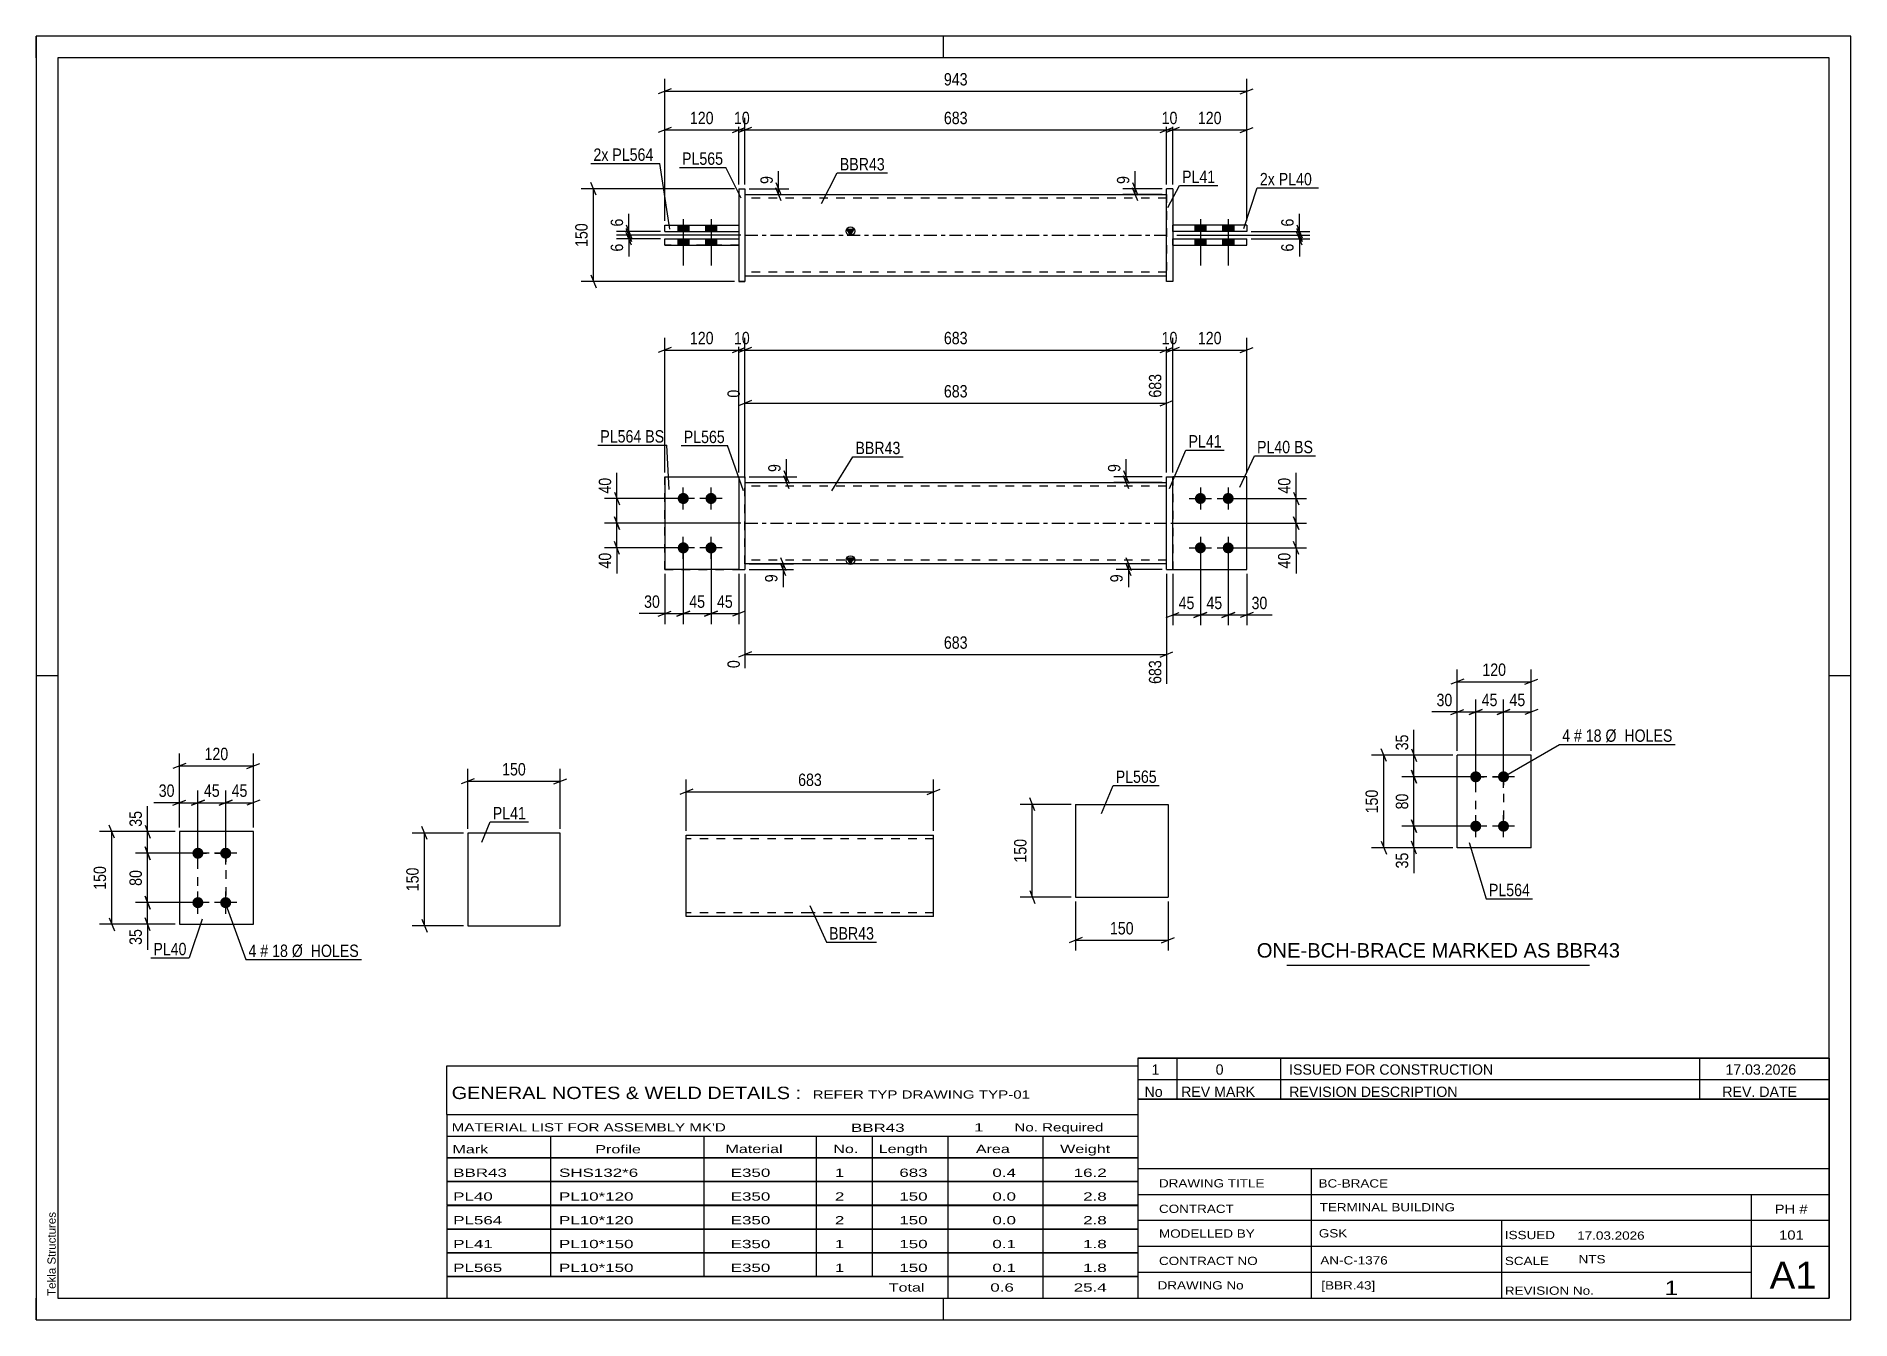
# Paper-space layout 'Layout1' of a CAD drawing. Header units: millimetres. Extents: x 0 to 420, y 0 to 297.
# The model-space entities are those that its viewports show. They can reach past a viewport. Long polylines and large blocks are cut down to what shows.
import ezdxf

# ---------------------------------------------------------------- set-up
doc = ezdxf.new("R2010")
doc.units = ezdxf.units.MM
doc.linetypes.add('DXK_LINE_DOT2', pattern=[3.9198, 1.9599, -1.9599])
doc.linetypes.add('DXK_LINE_DOT3', pattern=[5.9187, 2.979, -0.9799, 0.9799, -0.9799])
doc.layers.add('Viewport layer', color=7, linetype='Continuous', plot=False)
doc.styles.add('Arial', font='ARIAL.TTF', dxfattribs={"height": 0.2})
doc.styles.add('Arial Narrow', font='ARIALN.TTF', dxfattribs={"height": 0.2})

# ---------------------------------------------------------------- blocks, each defined once
blk = doc.blocks.new('Unknown-585636761-1129')
at = {"color": 5, "linetype": 'Continuous'}
for p, q in [((420, 297), (0, 297)), ((0, 297), (0, 0)), ((0, 292), (0, 297)), ((210, 292), (210, 297)), ((420, 0), (420, 297)), ((415, 292), (5, 292)), ((5, 292), (5, 5)), ((415, 5), (415, 292)), ((5, 149), (0, 149)), ((420, 149), (415, 149)), ((0, 0), (0, 5)), ((5, 5), (415, 5)), ((210, 0), (210, 5)), ((0, 0), (420, 0))]:
    blk.add_line(p, q, dxfattribs=at)
at = {"color": 174, "linetype": 'Continuous', "style": 'Arial'}
blk.add_text('Tekla Structures', height=1.9102, rotation=90, dxfattribs=at).set_placement((4.5, 5.5))
blk = doc.blocks.new('Bolt-585636761-3528 - 3526')
at = {"linetype": 'Continuous'}
for points in [[(333.2, 124.35, -1), (333.2, 126.92, -1)], [(339.63, 124.35, -1), (339.63, 126.92, -1)], [(333.2, 112.92, -1), (333.2, 115.49, -1)], [(339.63, 112.92, -1), (339.63, 115.49, -1)]]:
    blk.add_hatch(color=1, dxfattribs=at).paths.add_polyline_path(points)
at = {"color": 1, "linetype": 'Continuous'}
for p, q in [((333.2, 123.07), (333.2, 128.21)), ((339.63, 123.07), (339.63, 128.21)), ((335.77, 125.64), (330.63, 125.64)), ((342.2, 125.64), (337.05, 125.64)), ((335.77, 114.21), (330.63, 114.21)), ((333.2, 111.64), (333.2, 116.78)), ((342.2, 114.21), (337.05, 114.21)), ((339.63, 111.64), (339.63, 116.78))]:
    blk.add_line(p, q, dxfattribs=at)
blk = doc.blocks.new('Part-585636761-3527 - 3526')
at = {"color": 2, "linetype": 'Continuous'}
for p, q in [((346.05, 130.64), (328.91, 130.64)), ((328.91, 109.21), (328.91, 130.64)), ((346.05, 109.21), (346.05, 130.64)), ((346.05, 109.21), (328.91, 109.21))]:
    blk.add_line(p, q, dxfattribs=at)
blk = doc.blocks.new('Part-585636761-1452 - 1436')
at = {"color": 2, "linetype": 'Continuous'}
for p, q in [((50.27, 112.94), (33.12, 112.94)), ((33.12, 112.94), (33.12, 91.51)), ((50.27, 91.51), (50.27, 112.94)), ((33.12, 91.51), (50.27, 91.51))]:
    blk.add_line(p, q, dxfattribs=at)
blk = doc.blocks.new('Bolt-585636761-1485 - 1436')
at = {"linetype": 'Continuous'}
for points in [[(37.41, 106.66, -1), (37.41, 109.23, -1)], [(43.84, 106.66, -1), (43.84, 109.23, -1)], [(37.41, 95.23, -1), (37.41, 97.8, -1)], [(43.84, 95.23, -1), (43.84, 97.8, -1)]]:
    blk.add_hatch(color=1, dxfattribs=at).paths.add_polyline_path(points)
at = {"color": 1, "linetype": 'Continuous'}
for p, q in [((37.41, 105.37), (37.41, 110.51)), ((43.84, 105.37), (43.84, 110.51)), ((39.98, 107.94), (34.84, 107.94)), ((46.41, 107.94), (41.27, 107.94)), ((37.41, 93.94), (37.41, 99.09)), ((43.84, 93.94), (43.84, 99.09)), ((39.98, 96.51), (34.84, 96.51)), ((46.41, 96.51), (41.27, 96.51))]:
    blk.add_line(p, q, dxfattribs=at)
blk = doc.blocks.new('Bolt-585636761-1836 - 1822')
at = {"linetype": 'Continuous'}
for points in [[(269.47, 191.33, -1), (269.47, 188.76, -1)], [(275.9, 191.33, -1), (275.9, 188.76, -1)], [(269.47, 179.9, -1), (269.47, 177.33, -1)], [(275.9, 179.9, -1), (275.9, 177.33, -1)]]:
    blk.add_hatch(color=1, dxfattribs=at).paths.add_polyline_path(points)
at = {"color": 1, "linetype": 'Continuous'}
for p, q in [((266.9, 190.04), (272.05, 190.04)), ((269.47, 192.61), (269.47, 187.47)), ((273.33, 190.04), (278.47, 190.04)), ((275.9, 192.61), (275.9, 187.47)), ((269.47, 181.19), (269.47, 176.04)), ((275.9, 181.19), (275.9, 176.04)), ((266.9, 178.61), (272.05, 178.61)), ((273.33, 178.61), (278.47, 178.61))]:
    blk.add_line(p, q, dxfattribs=at)
blk = doc.blocks.new('Part-585636761-1828 - 1822')
at = {"linetype": 'Continuous'}
blk.add_hatch(color=2, dxfattribs=at).paths.add_polyline_path([(188.44, 174.9), (187.64, 176.3), (189.24, 176.3)])
at = {"color": 2, "linetype": 'Continuous'}
for p, q in [((164.05, 193.76), (261.62, 193.76)), ((261.62, 174.9), (164.05, 174.9)), ((188.44, 174.9), (187.64, 176.3)), ((187.64, 176.3), (189.24, 176.3)), ((189.24, 176.3), (188.44, 174.9))]:
    blk.add_line(p, q, dxfattribs=at)
at = {"color": 7, "linetype": 'DXK_LINE_DOT2'}
for p, q in [((164.05, 174.9), (164.05, 193.76)), ((261.62, 174.9), (261.62, 193.76)), ((261.62, 192.9), (164.05, 192.9)), ((261.62, 175.76), (164.05, 175.76))]:
    blk.add_line(p, q, dxfattribs=at)
at = {"color": 7, "linetype": 'DXK_LINE_DOT3'}
blk.add_line((164.05, 184.33), (261.62, 184.33), dxfattribs=at)
at = {"color": 2, "linetype": 'Continuous'}
blk.add_circle((188.44, 175.8), 1, dxfattribs=at)
blk = doc.blocks.new('Part-585636761-1841 - 1822')
at = {"color": 2, "linetype": 'Continuous'}
for p, q in [((162.62, 195.04), (164.05, 195.04)), ((162.62, 195.04), (162.62, 173.61)), ((164.05, 195.04), (164.05, 195.04)), ((164.05, 195.04), (164.05, 173.61)), ((162.62, 173.61), (164.05, 173.61))]:
    blk.add_line(p, q, dxfattribs=at)
at = {"color": 7, "linetype": 'DXK_LINE_DOT2'}
for p, q in [((162.62, 195.04), (164.05, 195.04)), ((162.62, 173.61), (164.05, 173.61))]:
    blk.add_line(p, q, dxfattribs=at)
blk = doc.blocks.new('Part-585636761-1833 - 1822')
at = {"color": 2, "linetype": 'Continuous'}
for p, q in [((280.19, 195.04), (263.05, 195.04)), ((280.19, 173.61), (280.19, 195.04)), ((263.05, 173.61), (280.19, 173.61))]:
    blk.add_line(p, q, dxfattribs=at)
at = {"color": 7, "linetype": 'DXK_LINE_DOT2'}
blk.add_line((263.05, 195.04), (263.05, 173.61), dxfattribs=at)
blk = doc.blocks.new('Bolt-585636761-1835 - 1822')
at = {"linetype": 'Continuous'}
for points in [[(149.76, 191.33), (150.03, 191.3), (150.28, 191.22), (150.52, 191.08), (150.72, 190.9), (150.87, 190.69), (150.98, 190.44), (151.04, 190.18), (151.04, 189.91), (150.98, 189.65), (150.87, 189.4), (150.72, 189.18), (150.52, 189), (150.28, 188.87), (150.03, 188.79), (149.76, 188.76), (149.49, 188.79), (149.24, 188.87), (149, 189), (148.8, 189.18), (148.65, 189.4), (148.54, 189.65), (148.48, 189.91), (148.48, 190.18), (148.54, 190.44), (148.65, 190.69), (148.8, 190.9), (149, 191.08), (149.24, 191.22), (149.49, 191.3)], [(156.19, 191.33), (156.46, 191.3), (156.71, 191.22), (156.94, 191.08), (157.14, 190.9), (157.3, 190.69), (157.41, 190.44), (157.47, 190.18), (157.47, 189.91), (157.41, 189.65), (157.3, 189.4), (157.14, 189.18), (156.94, 189), (156.71, 188.87), (156.46, 188.79), (156.19, 188.76), (155.92, 188.79), (155.67, 188.87), (155.43, 189), (155.23, 189.18), (155.07, 189.4), (154.97, 189.65), (154.91, 189.91), (154.91, 190.18), (154.97, 190.44), (155.07, 190.69), (155.23, 190.9), (155.43, 191.08), (155.67, 191.22), (155.92, 191.3)], [(149.76, 179.9), (150.03, 179.87), (150.28, 179.79), (150.52, 179.65), (150.72, 179.47), (150.87, 179.26), (150.98, 179.01), (151.04, 178.75), (151.04, 178.48), (150.98, 178.22), (150.87, 177.97), (150.72, 177.75), (150.52, 177.57), (150.28, 177.44), (150.03, 177.36), (149.76, 177.33), (149.49, 177.36), (149.24, 177.44), (149, 177.57), (148.8, 177.75), (148.65, 177.97), (148.54, 178.22), (148.48, 178.48), (148.48, 178.75), (148.54, 179.01), (148.65, 179.26), (148.8, 179.47), (149, 179.65), (149.24, 179.79), (149.49, 179.87)], [(156.19, 179.9), (156.46, 179.87), (156.71, 179.79), (156.94, 179.65), (157.14, 179.47), (157.3, 179.26), (157.41, 179.01), (157.47, 178.75), (157.47, 178.48), (157.41, 178.22), (157.3, 177.97), (157.14, 177.75), (156.94, 177.57), (156.71, 177.44), (156.46, 177.36), (156.19, 177.33), (155.92, 177.36), (155.67, 177.44), (155.43, 177.57), (155.23, 177.75), (155.07, 177.97), (154.97, 178.22), (154.91, 178.48), (154.91, 178.75), (154.97, 179.01), (155.07, 179.26), (155.23, 179.47), (155.43, 179.65), (155.67, 179.79), (155.92, 179.87)]]:
    blk.add_hatch(color=1, dxfattribs=at).paths.add_polyline_path(points)
at = {"color": 1, "linetype": 'Continuous'}
for p, q in [((152.33, 190.04), (147.19, 190.04)), ((149.76, 187.47), (149.76, 192.61)), ((158.76, 190.04), (153.62, 190.04)), ((156.19, 187.47), (156.19, 192.61)), ((149.76, 176.04), (149.76, 181.19)), ((156.19, 176.04), (156.19, 181.19)), ((152.33, 178.61), (147.19, 178.61)), ((158.76, 178.61), (153.62, 178.61))]:
    blk.add_line(p, q, dxfattribs=at)
blk = doc.blocks.new('Part-585636761-1846 - 1822')
at = {"color": 7, "linetype": 'DXK_LINE_DOT2'}
for p, q in [((145.47, 195.04), (162.62, 195.04)), ((145.47, 195.04), (162.62, 195.04)), ((145.47, 173.61), (145.47, 195.04)), ((162.62, 195.04), (162.62, 195.04)), ((162.62, 195.04), (162.62, 173.61)), ((145.47, 173.61), (162.62, 173.61)), ((162.62, 173.61), (145.47, 173.61)), ((145.47, 173.61), (145.47, 173.61))]:
    blk.add_line(p, q, dxfattribs=at)
blk = doc.blocks.new('Part-585636761-1851 - 1822')
at = {"color": 2, "linetype": 'Continuous'}
for p, q in [((145.47, 195.04), (162.62, 195.04)), ((145.47, 195.04), (145.47, 173.61)), ((162.62, 173.61), (145.47, 173.61)), ((145.47, 173.61), (145.47, 173.61))]:
    blk.add_line(p, q, dxfattribs=at)
at = {"color": 7, "linetype": 'DXK_LINE_DOT2'}
for p, q in [((145.47, 195.04), (162.62, 195.04)), ((162.62, 195.04), (162.62, 195.04)), ((162.62, 195.04), (162.62, 173.61)), ((145.47, 173.61), (162.62, 173.61))]:
    blk.add_line(p, q, dxfattribs=at)
blk = doc.blocks.new('Part-585636761-1856 - 1822')
at = {"color": 2, "linetype": 'Continuous'}
for p, q in [((261.62, 173.61), (261.62, 195.04)), ((261.62, 195.04), (263.05, 195.04)), ((263.05, 173.61), (263.05, 195.04)), ((261.62, 173.61), (263.05, 173.61))]:
    blk.add_line(p, q, dxfattribs=at)
blk = doc.blocks.new('Part-585636761-1862 - 1822')
at = {"color": 7, "linetype": 'DXK_LINE_DOT2'}
for p, q in [((280.19, 195.04), (263.05, 195.04)), ((263.05, 195.04), (263.05, 173.61)), ((280.19, 173.61), (280.19, 195.04)), ((263.05, 173.61), (280.19, 173.61))]:
    blk.add_line(p, q, dxfattribs=at)
blk = doc.blocks.new('Part-585636761-2172 - 2166')
at = {"color": 2, "linetype": 'Continuous'}
for p, q in [((145.47, 250.13), (162.62, 250.13)), ((145.47, 248.7), (145.47, 250.13)), ((145.47, 248.7), (162.62, 248.7)), ((145.47, 248.7), (145.47, 248.7)), ((162.62, 250.13), (162.62, 248.7))]:
    blk.add_line(p, q, dxfattribs=at)
at = {"color": 7, "linetype": 'DXK_LINE_DOT2'}
for p, q in [((145.47, 250.13), (162.62, 250.13)), ((162.62, 248.7), (145.47, 248.7))]:
    blk.add_line(p, q, dxfattribs=at)
blk = doc.blocks.new('Part-585636761-2197 - 2166')
at = {"color": 2, "linetype": 'Continuous'}
for p, q in [((280.19, 253.27), (263.05, 253.27)), ((263.05, 251.84), (263.05, 253.27)), ((280.19, 253.27), (280.19, 251.84)), ((280.19, 251.84), (263.05, 251.84))]:
    blk.add_line(p, q, dxfattribs=at)
blk = doc.blocks.new('Part-585636761-2177 - 2166')
at = {"color": 2, "linetype": 'Continuous'}
for p, q in [((263.05, 261.7), (261.62, 261.7)), ((261.62, 240.27), (261.62, 261.7)), ((263.05, 261.7), (263.05, 240.27)), ((263.05, 240.27), (261.62, 240.27))]:
    blk.add_line(p, q, dxfattribs=at)
blk = doc.blocks.new('Part-585636761-2187 - 2166')
at = {"linetype": 'Continuous'}
blk.add_hatch(color=2, dxfattribs=at).paths.add_polyline_path([(188.44, 250.99), (187.64, 252.39), (189.24, 252.39)])
at = {"color": 2, "linetype": 'Continuous'}
for p, q in [((164.05, 260.42), (261.62, 260.42)), ((188.44, 250.99), (187.64, 252.39)), ((187.64, 252.39), (189.24, 252.39)), ((189.24, 252.39), (188.44, 250.99)), ((164.05, 241.56), (261.62, 241.56))]:
    blk.add_line(p, q, dxfattribs=at)
at = {"color": 7, "linetype": 'DXK_LINE_DOT2'}
for p, q in [((164.05, 260.42), (164.05, 241.56)), ((261.62, 260.42), (261.62, 241.56)), ((261.62, 259.56), (164.05, 259.56)), ((261.62, 242.42), (164.05, 242.42))]:
    blk.add_line(p, q, dxfattribs=at)
at = {"color": 7, "linetype": 'DXK_LINE_DOT3'}
blk.add_line((164.05, 250.99), (261.62, 250.99), dxfattribs=at)
at = {"color": 2, "linetype": 'Continuous'}
blk.add_circle((188.44, 251.89), 1, dxfattribs=at)
blk = doc.blocks.new('Part-585636761-2192 - 2166')
at = {"color": 2, "linetype": 'Continuous'}
for p, q in [((263.05, 248.7), (263.05, 250.13)), ((263.05, 250.13), (280.19, 250.13)), ((263.05, 248.7), (280.19, 248.7)), ((280.19, 248.7), (280.19, 250.13))]:
    blk.add_line(p, q, dxfattribs=at)
blk = doc.blocks.new('Part-585636761-2202 - 2166')
at = {"color": 2, "linetype": 'Continuous'}
for p, q in [((145.47, 253.27), (162.62, 253.27)), ((145.47, 251.84), (145.47, 253.27)), ((162.62, 253.27), (162.62, 251.84)), ((145.47, 251.85), (145.47, 251.84)), ((145.47, 251.84), (162.62, 251.84))]:
    blk.add_line(p, q, dxfattribs=at)
at = {"color": 7, "linetype": 'DXK_LINE_DOT2'}
for p, q in [((145.47, 253.27), (162.62, 253.27)), ((145.47, 253.27), (145.47, 253.27)), ((162.62, 253.27), (162.62, 253.27)), ((145.47, 251.85), (162.62, 251.85))]:
    blk.add_line(p, q, dxfattribs=at)
blk = doc.blocks.new('Part-585636761-2207 - 2166')
at = {"color": 2, "linetype": 'Continuous'}
for p, q in [((162.62, 261.7), (164.05, 261.7)), ((162.62, 261.7), (162.62, 240.27)), ((164.05, 261.7), (164.05, 261.7)), ((164.05, 261.7), (164.05, 240.27)), ((164.05, 240.27), (162.62, 240.27)), ((162.62, 240.27), (162.62, 240.27))]:
    blk.add_line(p, q, dxfattribs=at)
at = {"color": 7, "linetype": 'DXK_LINE_DOT2'}
for p, q in [((162.62, 261.7), (164.05, 261.7)), ((164.05, 261.7), (164.05, 261.7)), ((162.62, 240.27), (164.05, 240.27))]:
    blk.add_line(p, q, dxfattribs=at)
blk = doc.blocks.new('Bolt-585636761-2208 - 2166')
at = {"linetype": 'Continuous'}
for points in [[(148.47, 251.84), (151.05, 251.84), (151.05, 253.27), (148.47, 253.27)], [(148.47, 251.85), (151.05, 251.85), (151.05, 253.27), (148.47, 253.27)], [(154.9, 251.84), (157.47, 251.84), (157.47, 253.27), (154.9, 253.27)], [(154.9, 251.85), (157.47, 251.85), (157.47, 253.27), (154.9, 253.27)], [(148.47, 248.7), (151.05, 248.7), (151.05, 250.13), (148.47, 250.13)], [(148.47, 248.7), (151.05, 248.7), (151.05, 250.13), (148.47, 250.13)], [(154.9, 248.7), (157.47, 248.7), (157.47, 250.13), (154.9, 250.13)], [(154.9, 248.7), (157.47, 248.7), (157.47, 250.13), (154.9, 250.13)]]:
    blk.add_hatch(color=1, dxfattribs=at).paths.add_polyline_path(points)
at = {"color": 1, "linetype": 'Continuous'}
for p, q in [((148.47, 253.27), (148.47, 251.84)), ((148.47, 253.27), (148.47, 251.85)), ((149.76, 254.7), (149.76, 243.99)), ((149.76, 254.7), (149.76, 243.99)), ((151.05, 253.27), (151.05, 251.84)), ((151.05, 253.27), (151.05, 251.85)), ((154.9, 253.27), (154.9, 251.84)), ((154.9, 253.27), (154.9, 251.85)), ((156.19, 254.7), (156.19, 243.99)), ((156.19, 254.7), (156.19, 243.99)), ((157.47, 253.27), (157.47, 251.84)), ((157.47, 253.27), (157.47, 251.85)), ((148.47, 250.13), (148.47, 248.7)), ((148.47, 250.13), (148.47, 248.7)), ((151.05, 250.13), (151.05, 248.7)), ((151.05, 250.13), (151.05, 248.7)), ((154.9, 250.13), (154.9, 248.7)), ((154.9, 250.13), (154.9, 248.7)), ((157.47, 250.13), (157.47, 248.7)), ((157.47, 250.13), (157.47, 248.7))]:
    blk.add_line(p, q, dxfattribs=at)
blk = doc.blocks.new('Bolt-585636761-2209 - 2166')
at = {"linetype": 'Continuous'}
for points in [[(270.76, 253.27), (268.19, 253.27), (268.19, 251.84), (270.76, 251.84)], [(270.76, 253.27), (268.19, 253.27), (268.19, 251.84), (270.76, 251.84)], [(277.19, 253.27), (274.62, 253.27), (274.62, 251.84), (277.19, 251.84)], [(277.19, 253.27), (274.62, 253.27), (274.62, 251.84), (277.19, 251.84)], [(270.76, 250.13), (268.19, 250.13), (268.19, 248.7), (270.76, 248.7)], [(270.76, 250.13), (268.19, 250.13), (268.19, 248.7), (270.76, 248.7)], [(277.19, 250.13), (274.62, 250.13), (274.62, 248.7), (277.19, 248.7)], [(277.19, 250.13), (274.62, 250.13), (274.62, 248.7), (277.19, 248.7)]]:
    blk.add_hatch(color=1, dxfattribs=at).paths.add_polyline_path(points)
at = {"color": 1, "linetype": 'Continuous'}
for p, q in [((268.19, 253.27), (268.19, 251.84)), ((268.19, 253.27), (268.19, 251.84)), ((269.47, 254.7), (269.47, 243.99)), ((269.47, 254.7), (269.47, 243.99)), ((270.76, 253.27), (270.76, 251.84)), ((270.76, 253.27), (270.76, 251.84)), ((274.62, 253.27), (274.62, 251.84)), ((274.62, 253.27), (274.62, 251.84)), ((275.9, 254.7), (275.9, 243.99)), ((275.9, 254.7), (275.9, 243.99)), ((277.19, 253.27), (277.19, 251.84)), ((277.19, 253.27), (277.19, 251.84)), ((268.19, 250.13), (268.19, 248.7)), ((268.19, 250.13), (268.19, 248.7)), ((270.76, 250.13), (270.76, 248.7)), ((270.76, 250.13), (270.76, 248.7)), ((274.62, 250.13), (274.62, 248.7)), ((274.62, 250.13), (274.62, 248.7)), ((277.19, 250.13), (277.19, 248.7)), ((277.19, 250.13), (277.19, 248.7))]:
    blk.add_line(p, q, dxfattribs=at)
blk = doc.blocks.new('Part-585636761-3536 - 3535')
at = {"color": 2, "linetype": 'Continuous'}
for p, q in [((240.56, 119.24), (261.99, 119.24)), ((240.56, 119.24), (240.56, 97.81)), ((261.99, 119.24), (261.99, 97.81)), ((240.56, 97.81), (261.99, 97.81))]:
    blk.add_line(p, q, dxfattribs=at)
blk = doc.blocks.new('Part-585636761-1411 - 1395')
at = {"color": 2, "linetype": 'Continuous'}
for p, q in [((121.29, 112.6), (99.86, 112.6)), ((99.86, 112.6), (99.86, 91.18)), ((121.29, 91.18), (121.29, 112.6)), ((99.86, 91.18), (121.29, 91.18))]:
    blk.add_line(p, q, dxfattribs=at)
blk = doc.blocks.new('Part-585636761-1373 - 1357')
at = {"color": 2, "linetype": 'Continuous'}
for p, q in [((150.47, 93.43), (150.47, 112.16)), ((150.47, 112.16), (179.05, 112.16)), ((179.15, 112.16), (207.72, 112.16)), ((207.72, 93.3), (207.72, 112.16)), ((150.47, 93.3), (150.47, 93.43)), ((179.05, 93.3), (150.47, 93.3)), ((207.72, 93.3), (179.15, 93.3))]:
    blk.add_line(p, q, dxfattribs=at)
at = {"color": 7, "linetype": 'DXK_LINE_DOT2'}
for p, q in [((179.05, 111.3), (150.47, 111.3)), ((207.72, 111.3), (179.15, 111.3)), ((150.47, 94.16), (150.47, 94.23)), ((179.05, 94.16), (150.47, 94.16)), ((207.72, 94.16), (179.15, 94.16)), ((207.72, 94.16), (207.72, 94.23))]:
    blk.add_line(p, q, dxfattribs=at)
blk = doc.blocks.new('Rectangle-585636761-3685 - 3526')
at = {"color": 1, "linetype": 'DXK_LINE_DOT2'}
blk.add_lwpolyline([(333.2, 125.64), (339.63, 125.64), (339.63, 114.21), (333.2, 114.21), (333.2, 125.64)], close=True, dxfattribs=at)
blk = doc.blocks.new('Rectangle-585636761-1600 - 1436')
at = {"color": 1, "linetype": 'DXK_LINE_DOT2'}
blk.add_lwpolyline([(37.41, 107.94), (43.84, 107.94), (43.84, 96.51), (37.41, 96.51), (37.41, 107.94)], close=True, dxfattribs=at)
blk = doc.blocks.new('StraightDimension-585636761-3542 - 3526')
at = {"color": 7, "linetype": 'Continuous'}
for p, q in [((332.2, 114.21), (316.06, 114.21)), ((318.31, 115.71), (319.51, 112.71)), ((318.91, 109.21), (318.91, 114.21)), ((327.91, 109.21), (316.06, 109.21)), ((319.51, 107.71), (318.31, 110.71))]:
    blk.add_line(p, q, dxfattribs=at)
at = {"color": 0}
blk.add_wipeout([(318.16, 108.68), (313.96, 108.68), (313.96, 103.83), (318.16, 103.83)], dxfattribs=at)
at = {"color": 7, "linetype": 'Continuous'}
blk.add_line((318.91, 109.21), (318.91, 103.3), dxfattribs=at)
blk.add_line((318.91, 109.21), (318.91, 103.3), dxfattribs=at)
at = {"color": 3, "style": 'Arial Narrow'}
blk.add_text('35', height=2.863, rotation=90.0002, dxfattribs=at).set_placement((317.56, 104.43))
blk = doc.blocks.new('StraightDimension-585636761-3540 - 3526')
at = {"color": 7, "linetype": 'Continuous'}
for p, q in [((327.91, 130.64), (316.06, 130.64)), ((318.31, 132.14), (319.51, 129.14)), ((318.91, 125.64), (318.91, 130.64)), ((319.51, 124.14), (318.31, 127.14)), ((332.2, 125.64), (316.06, 125.64))]:
    blk.add_line(p, q, dxfattribs=at)
at = {"color": 0}
blk.add_wipeout([(318.16, 136.02), (313.96, 136.02), (313.96, 131.16), (318.16, 131.16)], dxfattribs=at)
at = {"color": 7, "linetype": 'Continuous'}
blk.add_line((318.91, 130.64), (318.91, 136.54), dxfattribs=at)
blk.add_line((318.91, 130.64), (318.91, 136.54), dxfattribs=at)
at = {"color": 3, "style": 'Arial Narrow'}
blk.add_text('35', height=2.863, rotation=90.0002, dxfattribs=at).set_placement((317.56, 131.76))
blk = doc.blocks.new('StraightDimension-585636761-3541 - 3526')
at = {"color": 7, "linetype": 'Continuous'}
for p, q in [((318.31, 127.14), (319.51, 124.14)), ((332.2, 125.64), (316.06, 125.64)), ((318.91, 114.21), (318.91, 125.64)), ((332.2, 114.21), (316.06, 114.21)), ((319.51, 112.71), (318.31, 115.71))]:
    blk.add_line(p, q, dxfattribs=at)
at = {"color": 0}
blk.add_wipeout([(318.16, 122.35), (313.96, 122.35), (313.96, 117.49), (318.16, 117.49)], dxfattribs=at)
at = {"color": 3, "style": 'Arial Narrow'}
blk.add_text('80', height=2.863, rotation=90.0002, dxfattribs=at).set_placement((317.56, 118.09))
blk = doc.blocks.new('StraightDimension-585636761-3552 - 3526')
at = {"color": 7, "linetype": 'Continuous'}
for p, q in [((327.91, 130.64), (309.06, 130.64)), ((312.51, 129.14), (311.31, 132.14)), ((311.91, 109.21), (311.91, 130.64)), ((327.91, 109.21), (309.06, 109.21)), ((311.31, 110.71), (312.51, 107.71))]:
    blk.add_line(p, q, dxfattribs=at)
at = {"color": 0}
blk.add_wipeout([(311.16, 123.27), (306.96, 123.27), (306.96, 116.58), (311.16, 116.58)], dxfattribs=at)
at = {"color": 3, "style": 'Arial Narrow'}
blk.add_text('150', height=2.863, rotation=90.0002, dxfattribs=at).set_placement((310.56, 117.18))
blk = doc.blocks.new('StraightDimension-585636761-3556 - 3526')
at = {"color": 7, "linetype": 'Continuous'}
for p, q in [((339.63, 126.64), (339.63, 143.49)), ((346.05, 131.64), (346.05, 143.49)), ((338.13, 140.04), (341.13, 141.24)), ((339.63, 140.64), (346.05, 140.64)), ((347.55, 141.24), (344.55, 140.04))]:
    blk.add_line(p, q, dxfattribs=at)
at = {"color": 0}
blk.add_wipeout([(345.27, 141.39), (345.27, 145.59), (340.41, 145.59), (340.41, 141.39)], dxfattribs=at)
at = {"color": 3, "style": 'Arial Narrow'}
blk.add_text('45', height=2.863, dxfattribs=at).set_placement((341.01, 141.99))
blk = doc.blocks.new('StraightDimension-585636761-3557 - 3526')
at = {"color": 7, "linetype": 'Continuous'}
for p, q in [((333.2, 126.64), (333.2, 143.49)), ((339.63, 126.64), (339.63, 143.49)), ((331.7, 140.04), (334.7, 141.24)), ((333.2, 140.64), (339.63, 140.64)), ((341.13, 141.24), (338.13, 140.04))]:
    blk.add_line(p, q, dxfattribs=at)
at = {"color": 0}
blk.add_wipeout([(338.84, 141.39), (338.84, 145.59), (333.98, 145.59), (333.98, 141.39)], dxfattribs=at)
at = {"color": 3, "style": 'Arial Narrow'}
blk.add_text('45', height=2.863, dxfattribs=at).set_placement((334.58, 141.99))
blk = doc.blocks.new('StraightDimension-585636761-3558 - 3526')
at = {"color": 7, "linetype": 'Continuous'}
for p, q in [((328.91, 131.64), (328.91, 143.49)), ((333.2, 126.64), (333.2, 143.49)), ((327.41, 140.04), (330.41, 141.24)), ((328.91, 140.64), (333.2, 140.64)), ((334.7, 141.24), (331.7, 140.04))]:
    blk.add_line(p, q, dxfattribs=at)
at = {"color": 0}
blk.add_wipeout([(328.39, 141.39), (328.39, 145.59), (323.53, 145.59), (323.53, 141.39)], dxfattribs=at)
at = {"color": 7, "linetype": 'Continuous'}
blk.add_line((328.91, 140.64), (323.01, 140.64), dxfattribs=at)
blk.add_line((328.91, 140.64), (323.01, 140.64), dxfattribs=at)
at = {"color": 3, "style": 'Arial Narrow'}
blk.add_text('30', height=2.863, dxfattribs=at).set_placement((324.13, 141.99))
blk = doc.blocks.new('StraightDimension-585636761-3568 - 3526')
at = {"color": 7, "linetype": 'Continuous'}
for p, q in [((330.41, 148.24), (327.41, 147.04)), ((328.91, 131.64), (328.91, 150.49)), ((328.91, 147.64), (346.05, 147.64)), ((344.55, 147.04), (347.55, 148.24)), ((346.05, 131.64), (346.05, 150.49))]:
    blk.add_line(p, q, dxfattribs=at)
at = {"color": 0}
blk.add_wipeout([(340.83, 148.39), (340.83, 152.59), (334.14, 152.59), (334.14, 148.39)], dxfattribs=at)
at = {"color": 3, "style": 'Arial Narrow'}
blk.add_text('120', height=2.863, dxfattribs=at).set_placement((334.74, 148.99))
blk = doc.blocks.new('StraightDimension-585636761-1581 - 1436')
at = {"color": 7, "linetype": 'Continuous'}
for p, q in [((33.12, 113.94), (33.12, 131)), ((50.27, 113.94), (50.27, 131)), ((34.62, 128.75), (31.62, 127.55)), ((33.12, 128.15), (50.27, 128.15)), ((48.77, 127.55), (51.77, 128.75))]:
    blk.add_line(p, q, dxfattribs=at)
at = {"color": 0}
blk.add_wipeout([(45.04, 128.9), (45.04, 133.1), (38.35, 133.1), (38.35, 128.9)], dxfattribs=at)
at = {"color": 3, "style": 'Arial Narrow'}
blk.add_text('120', height=2.863, dxfattribs=at).set_placement((38.95, 129.5))
blk = doc.blocks.new('StraightDimension-585636761-1500 - 1436')
at = {"color": 7, "linetype": 'Continuous'}
for p, q in [((25.18, 109.44), (26.38, 106.44)), ((36.41, 107.94), (22.93, 107.94)), ((25.78, 96.51), (25.78, 107.94)), ((26.38, 95.01), (25.18, 98.01)), ((36.41, 96.51), (22.93, 96.51))]:
    blk.add_line(p, q, dxfattribs=at)
at = {"color": 0}
blk.add_wipeout([(25.03, 104.66), (20.83, 104.66), (20.83, 99.8), (25.03, 99.8)], dxfattribs=at)
at = {"color": 3, "style": 'Arial Narrow'}
blk.add_text('80', height=2.863, rotation=90.0002, dxfattribs=at).set_placement((24.43, 100.4))
blk = doc.blocks.new('StraightDimension-585636761-1487 - 1436')
at = {"color": 7, "linetype": 'Continuous'}
for p, q in [((25.18, 98.01), (26.38, 95.01)), ((36.41, 96.51), (22.93, 96.51)), ((26.38, 90.01), (25.18, 93.01)), ((25.78, 91.51), (25.78, 96.51)), ((32.12, 91.51), (22.93, 91.51))]:
    blk.add_line(p, q, dxfattribs=at)
at = {"color": 0}
blk.add_wipeout([(25.03, 90.99), (20.83, 90.99), (20.83, 86.13), (25.03, 86.13)], dxfattribs=at)
at = {"color": 7, "linetype": 'Continuous'}
blk.add_line((25.78, 91.51), (25.78, 85.61), dxfattribs=at)
blk.add_line((25.78, 91.51), (25.78, 85.61), dxfattribs=at)
at = {"color": 3, "style": 'Arial Narrow'}
blk.add_text('35', height=2.863, rotation=90.0002, dxfattribs=at).set_placement((24.43, 86.73))
blk = doc.blocks.new('StraightDimension-585636761-1510 - 1436')
at = {"color": 7, "linetype": 'Continuous'}
for p, q in [((25.18, 114.44), (26.38, 111.44)), ((32.12, 112.94), (22.93, 112.94)), ((26.38, 106.44), (25.18, 109.44)), ((25.78, 107.94), (25.78, 112.94)), ((36.41, 107.94), (22.93, 107.94))]:
    blk.add_line(p, q, dxfattribs=at)
at = {"color": 0}
blk.add_wipeout([(25.03, 118.32), (20.83, 118.32), (20.83, 113.47), (25.03, 113.47)], dxfattribs=at)
at = {"color": 7, "linetype": 'Continuous'}
blk.add_line((25.78, 112.94), (25.78, 118.85), dxfattribs=at)
blk.add_line((25.78, 112.94), (25.78, 118.85), dxfattribs=at)
at = {"color": 3, "style": 'Arial Narrow'}
blk.add_text('35', height=2.863, rotation=90.0002, dxfattribs=at).set_placement((24.43, 114.07))
blk = doc.blocks.new('StraightDimension-585636761-1541 - 1436')
at = {"color": 7, "linetype": 'Continuous'}
for p, q in [((43.84, 108.94), (43.84, 122.5)), ((50.27, 113.94), (50.27, 122.5)), ((42.34, 119.05), (45.34, 120.25)), ((43.84, 119.65), (50.27, 119.65)), ((51.77, 120.25), (48.77, 119.05))]:
    blk.add_line(p, q, dxfattribs=at)
at = {"color": 0}
blk.add_wipeout([(49.48, 120.4), (49.48, 124.6), (44.62, 124.6), (44.62, 120.4)], dxfattribs=at)
at = {"color": 3, "style": 'Arial Narrow'}
blk.add_text('45', height=2.863, dxfattribs=at).set_placement((45.22, 121))
blk = doc.blocks.new('StraightDimension-585636761-1524 - 1436')
at = {"color": 7, "linetype": 'Continuous'}
for p, q in [((18.09, 111.44), (16.89, 114.44)), ((32.12, 112.94), (14.64, 112.94)), ((17.49, 91.51), (17.49, 112.94)), ((16.89, 93.01), (18.09, 90.01)), ((32.12, 91.51), (14.64, 91.51))]:
    blk.add_line(p, q, dxfattribs=at)
at = {"color": 0}
blk.add_wipeout([(16.74, 105.57), (12.54, 105.57), (12.54, 98.89), (16.74, 98.89)], dxfattribs=at)
at = {"color": 3, "style": 'Arial Narrow'}
blk.add_text('150', height=2.863, rotation=90.0002, dxfattribs=at).set_placement((16.14, 99.49))
blk = doc.blocks.new('StraightDimension-585636761-1557 - 1436')
at = {"color": 7, "linetype": 'Continuous'}
for p, q in [((37.41, 108.94), (37.41, 122.5)), ((43.84, 108.94), (43.84, 122.5)), ((35.91, 119.05), (38.91, 120.25)), ((37.41, 119.65), (43.84, 119.65)), ((45.34, 120.25), (42.34, 119.05))]:
    blk.add_line(p, q, dxfattribs=at)
at = {"color": 0}
blk.add_wipeout([(43.05, 120.4), (43.05, 124.6), (38.2, 124.6), (38.2, 120.4)], dxfattribs=at)
at = {"color": 3, "style": 'Arial Narrow'}
blk.add_text('45', height=2.863, dxfattribs=at).set_placement((38.8, 121))
blk = doc.blocks.new('StraightDimension-585636761-1567 - 1436')
at = {"color": 7, "linetype": 'Continuous'}
for p, q in [((33.12, 113.94), (33.12, 122.5)), ((37.41, 108.94), (37.41, 122.5)), ((31.62, 119.05), (34.62, 120.25)), ((33.12, 119.65), (37.41, 119.65)), ((38.91, 120.25), (35.91, 119.05))]:
    blk.add_line(p, q, dxfattribs=at)
at = {"color": 0}
blk.add_wipeout([(32.6, 120.4), (32.6, 124.6), (27.74, 124.6), (27.74, 120.4)], dxfattribs=at)
at = {"color": 7, "linetype": 'Continuous'}
blk.add_line((33.12, 119.65), (27.22, 119.65), dxfattribs=at)
blk.add_line((33.12, 119.65), (27.22, 119.65), dxfattribs=at)
at = {"color": 3, "style": 'Arial Narrow'}
blk.add_text('30', height=2.863, dxfattribs=at).set_placement((28.34, 121))
blk = doc.blocks.new('StraightDimension-585636761-1898 - 1822')
at = {"color": 7, "linetype": 'Continuous'}
for p, q in [((149.76, 177.61), (149.76, 160.99)), ((156.19, 177.61), (156.19, 160.99)), ((148.26, 162.79), (151.26, 163.99)), ((157.69, 163.99), (154.69, 162.79)), ((149.76, 163.39), (156.19, 163.39))]:
    blk.add_line(p, q, dxfattribs=at)
at = {"color": 0}
blk.add_wipeout([(155.4, 164.14), (155.4, 168.34), (150.55, 168.34), (150.55, 164.14)], dxfattribs=at)
at = {"color": 3, "style": 'Arial Narrow'}
blk.add_text('45', height=2.863, dxfattribs=at).set_placement((151.15, 164.74))
blk = doc.blocks.new('StraightDimension-585636761-2478 - 1822')
at = {"color": 7, "linetype": 'Continuous'}
for p, q in [((261.62, 196.04), (261.62, 218.87)), ((164.05, 194.76), (164.05, 215.21)), ((165.55, 212.68), (162.55, 211.48)), ((164.05, 212.08), (261.62, 212.08)), ((260.12, 211.48), (263.12, 212.68))]:
    blk.add_line(p, q, dxfattribs=at)
at = {"color": 0, "linetype": 'Continuous'}
for points in [[(261.02, 219.47), (256.82, 219.47), (256.82, 212.78), (261.02, 212.78)], [(163.45, 215.81), (159.25, 215.81), (159.25, 212.78), (163.45, 212.78)]]:
    blk.add_wipeout(points, dxfattribs=at)
at = {"color": 0}
blk.add_wipeout([(216.17, 212.83), (216.17, 217.03), (209.49, 217.03), (209.49, 212.83)], dxfattribs=at)
at = {"color": 3, "linetype": 'Continuous', "style": 'Arial Narrow'}
for s, height, p in [('683', 2.863, (260.42, 213.38)), ('0', 2.86, (162.85, 213.38))]:
    blk.add_text(s, height=height, rotation=90.0002, dxfattribs=at).set_placement(p)
at = {"color": 3, "style": 'Arial Narrow'}
blk.add_text('683', height=2.863, dxfattribs=at).set_placement((210.09, 213.43))
blk = doc.blocks.new('StraightDimension-585636761-2057 - 1822')
at = {"color": 7, "linetype": 'Continuous'}
for p, q in [((260.62, 195.04), (249.44, 195.04)), ((260.62, 193.76), (249.44, 193.76)), ((251.69, 196.54), (252.89, 193.54)), ((252.89, 192.26), (251.69, 195.26)), ((252.29, 193.76), (252.29, 195.04))]:
    blk.add_line(p, q, dxfattribs=at)
at = {"color": 0}
blk.add_wipeout([(251.54, 198.6), (247.34, 198.6), (247.34, 195.57), (251.54, 195.57)], dxfattribs=at)
at = {"color": 7, "linetype": 'Continuous'}
blk.add_line((252.29, 195.04), (252.29, 199.12), dxfattribs=at)
blk.add_line((252.29, 195.04), (252.29, 199.12), dxfattribs=at)
at = {"color": 3, "style": 'Arial Narrow'}
blk.add_text('9', height=2.86, rotation=90.0002, dxfattribs=at).set_placement((250.94, 196.17))
blk = doc.blocks.new('StraightDimension-585636761-2028 - 1822')
at = {"color": 7, "linetype": 'Continuous'}
for p, q in [((291.05, 185.83), (292.25, 182.83)), ((262.62, 184.33), (294.05, 184.33)), ((291.65, 178.61), (291.65, 184.33)), ((276.9, 178.61), (294.05, 178.61)), ((292.25, 177.11), (291.05, 180.11))]:
    blk.add_line(p, q, dxfattribs=at)
at = {"color": 0}
blk.add_wipeout([(290.9, 178.09), (286.7, 178.09), (286.7, 173.23), (290.9, 173.23)], dxfattribs=at)
at = {"color": 7, "linetype": 'Continuous'}
blk.add_line((291.65, 178.61), (291.65, 172.71), dxfattribs=at)
blk.add_line((291.65, 178.61), (291.65, 172.71), dxfattribs=at)
at = {"color": 3, "style": 'Arial Narrow'}
blk.add_text('40', height=2.863, rotation=90.0002, dxfattribs=at).set_placement((290.3, 173.83))
blk = doc.blocks.new('StraightDimension-585636761-1905 - 1822')
at = {"color": 7, "linetype": 'Continuous'}
for p, q in [((149.76, 177.61), (149.76, 160.99)), ((145.47, 172.61), (145.47, 160.99)), ((143.97, 162.79), (146.97, 163.99)), ((151.26, 163.99), (148.26, 162.79)), ((145.47, 163.39), (149.76, 163.39))]:
    blk.add_line(p, q, dxfattribs=at)
at = {"color": 0}
blk.add_wipeout([(144.95, 164.14), (144.95, 168.34), (140.09, 168.34), (140.09, 164.14)], dxfattribs=at)
at = {"color": 7, "linetype": 'Continuous'}
blk.add_line((145.47, 163.39), (139.57, 163.39), dxfattribs=at)
blk.add_line((145.47, 163.39), (139.57, 163.39), dxfattribs=at)
at = {"color": 3, "style": 'Arial Narrow'}
blk.add_text('30', height=2.863, dxfattribs=at).set_placement((140.69, 164.74))
blk = doc.blocks.new('StraightDimension-585636761-1974 - 1822')
at = {"color": 7, "linetype": 'Continuous'}
for p, q in [((252.22, 176.4), (253.42, 173.4)), ((260.62, 174.9), (249.97, 174.9)), ((260.62, 173.61), (249.97, 173.61)), ((253.42, 172.11), (252.22, 175.11)), ((252.82, 173.61), (252.82, 174.9))]:
    blk.add_line(p, q, dxfattribs=at)
at = {"color": 0}
blk.add_wipeout([(252.07, 173.09), (247.87, 173.09), (247.87, 170.06), (252.07, 170.06)], dxfattribs=at)
at = {"color": 7, "linetype": 'Continuous'}
blk.add_line((252.82, 173.61), (252.82, 169.54), dxfattribs=at)
blk.add_line((252.82, 173.61), (252.82, 169.54), dxfattribs=at)
at = {"color": 3, "style": 'Arial Narrow'}
blk.add_text('9', height=2.86, rotation=90.0002, dxfattribs=at).set_placement((251.47, 170.66))
blk = doc.blocks.new('StraightDimension-585636761-2006 - 1822')
at = {"color": 7, "linetype": 'Continuous'}
for p, q in [((269.47, 177.61), (269.47, 160.69)), ((263.05, 172.61), (263.05, 160.69)), ((261.55, 162.49), (264.55, 163.69)), ((263.05, 163.09), (269.47, 163.09)), ((270.97, 163.69), (267.97, 162.49))]:
    blk.add_line(p, q, dxfattribs=at)
at = {"color": 0}
blk.add_wipeout([(268.69, 163.84), (268.69, 168.04), (263.83, 168.04), (263.83, 163.84)], dxfattribs=at)
at = {"color": 3, "style": 'Arial Narrow'}
blk.add_text('45', height=2.863, dxfattribs=at).set_placement((264.43, 164.44))
blk = doc.blocks.new('StraightDimension-585636761-1960 - 1822')
at = {"color": 7, "linetype": 'Continuous'}
for p, q in [((148.76, 190.04), (131.56, 190.04)), ((133.81, 191.54), (135.01, 188.54)), ((134.41, 184.33), (134.41, 190.04)), ((135.01, 182.83), (133.81, 185.83)), ((163.05, 184.33), (131.56, 184.33))]:
    blk.add_line(p, q, dxfattribs=at)
at = {"color": 0}
blk.add_wipeout([(133.66, 195.42), (129.46, 195.42), (129.46, 190.57), (133.66, 190.57)], dxfattribs=at)
at = {"color": 7, "linetype": 'Continuous'}
blk.add_line((134.41, 190.04), (134.41, 195.95), dxfattribs=at)
blk.add_line((134.41, 190.04), (134.41, 195.95), dxfattribs=at)
at = {"color": 3, "style": 'Arial Narrow'}
blk.add_text('40', height=2.863, rotation=90.0002, dxfattribs=at).set_placement((133.06, 191.17))
blk = doc.blocks.new('StraightDimension-585636761-1983 - 1822')
at = {"color": 7, "linetype": 'Continuous'}
for p, q in [((275.9, 177.61), (275.9, 160.69)), ((280.19, 172.61), (280.19, 160.69)), ((274.4, 162.49), (277.4, 163.69)), ((275.9, 163.09), (280.19, 163.09)), ((281.69, 163.69), (278.69, 162.49))]:
    blk.add_line(p, q, dxfattribs=at)
at = {"color": 0}
blk.add_wipeout([(285.57, 163.84), (285.57, 168.04), (280.71, 168.04), (280.71, 163.84)], dxfattribs=at)
at = {"color": 7, "linetype": 'Continuous'}
blk.add_line((280.19, 163.09), (286.1, 163.09), dxfattribs=at)
blk.add_line((280.19, 163.09), (286.1, 163.09), dxfattribs=at)
at = {"color": 3, "style": 'Arial Narrow'}
blk.add_text('30', height=2.863, dxfattribs=at).set_placement((281.31, 164.44))
blk = doc.blocks.new('StraightDimension-585636761-1885 - 1822')
at = {"color": 7, "linetype": 'Continuous'}
for p, q in [((156.19, 177.61), (156.19, 160.99)), ((162.62, 172.61), (162.62, 160.99)), ((154.69, 162.79), (157.69, 163.99)), ((164.12, 163.99), (161.12, 162.79)), ((156.19, 163.39), (162.62, 163.39))]:
    blk.add_line(p, q, dxfattribs=at)
at = {"color": 0}
blk.add_wipeout([(161.83, 164.14), (161.83, 168.34), (156.97, 168.34), (156.97, 164.14)], dxfattribs=at)
at = {"color": 3, "style": 'Arial Narrow'}
blk.add_text('45', height=2.863, dxfattribs=at).set_placement((157.57, 164.74))
blk = doc.blocks.new('StraightDimension-585636761-1927 - 1822')
at = {"color": 7, "linetype": 'Continuous'}
for p, q in [((172.3, 176.4), (173.5, 173.4)), ((165.05, 174.9), (175.3, 174.9)), ((165.05, 173.61), (175.3, 173.61)), ((173.5, 172.11), (172.3, 175.11)), ((172.9, 173.61), (172.9, 174.9))]:
    blk.add_line(p, q, dxfattribs=at)
at = {"color": 0}
blk.add_wipeout([(172.15, 173.09), (167.95, 173.09), (167.95, 170.06), (172.15, 170.06)], dxfattribs=at)
at = {"color": 7, "linetype": 'Continuous'}
blk.add_line((172.9, 173.61), (172.9, 169.54), dxfattribs=at)
blk.add_line((172.9, 173.61), (172.9, 169.54), dxfattribs=at)
at = {"color": 3, "style": 'Arial Narrow'}
blk.add_text('9', height=2.86, rotation=90.0002, dxfattribs=at).set_placement((171.55, 170.66))
blk = doc.blocks.new('StraightDimension-585636761-1936 - 1822')
at = {"color": 7, "linetype": 'Continuous'}
for p, q in [((165.05, 195.04), (176.04, 195.04)), ((165.05, 193.76), (176.04, 193.76)), ((173.04, 196.54), (174.24, 193.54)), ((174.24, 192.26), (173.04, 195.26)), ((173.64, 193.76), (173.64, 195.04))]:
    blk.add_line(p, q, dxfattribs=at)
at = {"color": 0}
blk.add_wipeout([(172.89, 198.6), (168.69, 198.6), (168.69, 195.57), (172.89, 195.57)], dxfattribs=at)
at = {"color": 7, "linetype": 'Continuous'}
blk.add_line((173.64, 195.04), (173.64, 199.12), dxfattribs=at)
blk.add_line((173.64, 195.04), (173.64, 199.12), dxfattribs=at)
at = {"color": 3, "style": 'Arial Narrow'}
blk.add_text('9', height=2.86, rotation=90.0002, dxfattribs=at).set_placement((172.29, 196.17))
blk = doc.blocks.new('StraightDimension-585636761-1945 - 1822')
at = {"color": 7, "linetype": 'Continuous'}
for p, q in [((133.81, 185.83), (135.01, 182.83)), ((163.05, 184.33), (131.56, 184.33)), ((134.41, 178.61), (134.41, 184.33)), ((148.76, 178.61), (131.56, 178.61)), ((135.01, 177.11), (133.81, 180.11))]:
    blk.add_line(p, q, dxfattribs=at)
at = {"color": 0}
blk.add_wipeout([(133.66, 178.09), (129.46, 178.09), (129.46, 173.23), (133.66, 173.23)], dxfattribs=at)
at = {"color": 7, "linetype": 'Continuous'}
blk.add_line((134.41, 178.61), (134.41, 172.71), dxfattribs=at)
blk.add_line((134.41, 178.61), (134.41, 172.71), dxfattribs=at)
at = {"color": 3, "style": 'Arial Narrow'}
blk.add_text('40', height=2.863, rotation=90.0002, dxfattribs=at).set_placement((133.06, 173.83))
blk = doc.blocks.new('StraightDimension-585636761-1996 - 1822')
at = {"color": 7, "linetype": 'Continuous'}
for p, q in [((269.47, 177.61), (269.47, 160.69)), ((275.9, 177.61), (275.9, 160.69)), ((267.97, 162.49), (270.97, 163.69)), ((269.47, 163.09), (275.9, 163.09)), ((277.4, 163.69), (274.4, 162.49))]:
    blk.add_line(p, q, dxfattribs=at)
at = {"color": 0}
blk.add_wipeout([(275.12, 163.84), (275.12, 168.04), (270.26, 168.04), (270.26, 163.84)], dxfattribs=at)
at = {"color": 3, "style": 'Arial Narrow'}
blk.add_text('45', height=2.863, dxfattribs=at).set_placement((270.86, 164.44))
blk = doc.blocks.new('StraightDimension-585636761-2041 - 1822')
at = {"color": 7, "linetype": 'Continuous'}
for p, q in [((276.9, 190.04), (294.05, 190.04)), ((291.05, 191.54), (292.25, 188.54)), ((291.65, 184.33), (291.65, 190.04)), ((292.25, 182.83), (291.05, 185.83)), ((262.62, 184.33), (294.05, 184.33))]:
    blk.add_line(p, q, dxfattribs=at)
at = {"color": 0}
blk.add_wipeout([(290.9, 195.42), (286.7, 195.42), (286.7, 190.57), (290.9, 190.57)], dxfattribs=at)
at = {"color": 7, "linetype": 'Continuous'}
blk.add_line((291.65, 190.04), (291.65, 195.95), dxfattribs=at)
blk.add_line((291.65, 190.04), (291.65, 195.95), dxfattribs=at)
at = {"color": 3, "style": 'Arial Narrow'}
blk.add_text('40', height=2.863, rotation=90.0002, dxfattribs=at).set_placement((290.3, 191.17))
blk = doc.blocks.new('StraightDimension-585636761-2064 - 1822')
at = {"color": 7, "linetype": 'Continuous'}
for p, q in [((145.47, 196.04), (145.47, 227.24)), ((162.62, 196.04), (162.62, 227.24)), ((146.97, 224.99), (143.97, 223.79)), ((145.47, 224.39), (162.62, 224.39)), ((161.12, 223.79), (164.12, 224.99))]:
    blk.add_line(p, q, dxfattribs=at)
at = {"color": 0}
blk.add_wipeout([(157.39, 225.14), (157.39, 229.34), (150.7, 229.34), (150.7, 225.14)], dxfattribs=at)
at = {"color": 3, "style": 'Arial Narrow'}
blk.add_text('120', height=2.863, dxfattribs=at).set_placement((151.3, 225.74))
blk = doc.blocks.new('StraightDimension-585636761-2086 - 1822')
at = {"color": 7, "linetype": 'Continuous'}
for p, q in [((162.62, 196.04), (162.62, 227.24)), ((164.05, 196.04), (164.05, 227.24)), ((161.12, 223.79), (164.12, 224.99)), ((165.55, 224.99), (162.55, 223.79)), ((162.62, 224.39), (164.05, 224.39))]:
    blk.add_line(p, q, dxfattribs=at)
at = {"color": 0}
blk.add_wipeout([(165.76, 225.14), (165.76, 229.34), (160.9, 229.34), (160.9, 225.14)], dxfattribs=at)
at = {"color": 3, "style": 'Arial Narrow'}
blk.add_text('10', height=2.863, dxfattribs=at).set_placement((161.5, 225.74))
blk = doc.blocks.new('StraightDimension-585636761-2103 - 1822')
at = {"color": 7, "linetype": 'Continuous'}
for p, q in [((164.05, 196.04), (164.05, 227.24)), ((261.62, 196.04), (261.62, 227.24)), ((165.55, 224.99), (162.55, 223.79)), ((164.05, 224.39), (261.62, 224.39)), ((260.12, 223.79), (263.12, 224.99))]:
    blk.add_line(p, q, dxfattribs=at)
at = {"color": 0}
blk.add_wipeout([(216.17, 225.14), (216.17, 229.34), (209.49, 229.34), (209.49, 225.14)], dxfattribs=at)
at = {"color": 3, "style": 'Arial Narrow'}
blk.add_text('683', height=2.863, dxfattribs=at).set_placement((210.09, 225.74))
blk = doc.blocks.new('StraightDimension-585636761-2112 - 1822')
at = {"color": 7, "linetype": 'Continuous'}
for p, q in [((261.62, 196.04), (261.62, 227.24)), ((263.05, 196.04), (263.05, 227.24)), ((260.12, 223.79), (263.12, 224.99)), ((264.55, 224.99), (261.55, 223.79)), ((261.62, 224.39), (263.05, 224.39))]:
    blk.add_line(p, q, dxfattribs=at)
at = {"color": 0}
blk.add_wipeout([(264.76, 225.14), (264.76, 229.34), (259.9, 229.34), (259.9, 225.14)], dxfattribs=at)
at = {"color": 3, "style": 'Arial Narrow'}
blk.add_text('10', height=2.863, dxfattribs=at).set_placement((260.5, 225.74))
blk = doc.blocks.new('StraightDimension-585636761-2129 - 1822')
at = {"color": 7, "linetype": 'Continuous'}
for p, q in [((263.05, 196.04), (263.05, 227.24)), ((280.19, 196.04), (280.19, 227.24)), ((264.55, 224.99), (261.55, 223.79)), ((263.05, 224.39), (280.19, 224.39)), ((278.69, 223.79), (281.69, 224.99))]:
    blk.add_line(p, q, dxfattribs=at)
at = {"color": 0}
blk.add_wipeout([(274.96, 225.14), (274.96, 229.34), (268.28, 229.34), (268.28, 225.14)], dxfattribs=at)
at = {"color": 3, "style": 'Arial Narrow'}
blk.add_text('120', height=2.863, dxfattribs=at).set_placement((268.88, 225.74))
blk = doc.blocks.new('StraightDimension-585636761-2539 - 1822')
at = {"color": 7, "linetype": 'Continuous'}
for p, q in [((164.05, 172.61), (164.05, 150.79)), ((261.62, 172.61), (261.62, 147.13)), ((165.55, 154.52), (162.55, 153.32)), ((164.05, 153.92), (261.62, 153.92)), ((260.12, 153.32), (263.12, 154.52))]:
    blk.add_line(p, q, dxfattribs=at)
at = {"color": 0}
blk.add_wipeout([(216.17, 154.67), (216.17, 158.87), (209.49, 158.87), (209.49, 154.67)], dxfattribs=at)
at = {"color": 0, "linetype": 'Continuous'}
for points in [[(163.45, 153.22), (159.25, 153.22), (159.25, 150.19), (163.45, 150.19)], [(261.02, 153.22), (256.82, 153.22), (256.82, 146.53), (261.02, 146.53)]]:
    blk.add_wipeout(points, dxfattribs=at)
at = {"color": 3, "style": 'Arial Narrow'}
blk.add_text('683', height=2.863, dxfattribs=at).set_placement((210.09, 155.27))
at = {"color": 3, "linetype": 'Continuous', "style": 'Arial Narrow'}
for s, height, p in [('0', 2.86, (162.85, 150.79)), ('683', 2.863, (260.42, 147.13))]:
    blk.add_text(s, height=height, rotation=90.0002, dxfattribs=at).set_placement(p)
blk = doc.blocks.new('StraightDimension-585636761-2355 - 2166')
at = {"color": 7, "linetype": 'Continuous'}
for p, q in [((165.05, 261.7), (174.22, 261.7)), ((165.05, 260.42), (174.22, 260.42)), ((171.22, 263.2), (172.42, 260.2)), ((172.42, 258.92), (171.22, 261.92)), ((171.82, 260.42), (171.82, 261.7))]:
    blk.add_line(p, q, dxfattribs=at)
at = {"color": 0}
blk.add_wipeout([(171.07, 265.26), (166.87, 265.26), (166.87, 262.23), (171.07, 262.23)], dxfattribs=at)
at = {"color": 7, "linetype": 'Continuous'}
blk.add_line((171.82, 261.7), (171.82, 265.78), dxfattribs=at)
blk.add_line((171.82, 261.7), (171.82, 265.78), dxfattribs=at)
at = {"color": 3, "style": 'Arial Narrow'}
blk.add_text('9', height=2.86, rotation=90.0002, dxfattribs=at).set_placement((170.47, 262.83))
blk = doc.blocks.new('StraightDimension-585636761-2284 - 2166')
at = {"color": 7, "linetype": 'Continuous'}
for p, q in [((145.47, 254.27), (145.47, 278.17)), ((162.62, 262.7), (162.62, 278.17)), ((146.97, 275.92), (143.97, 274.72)), ((145.47, 275.32), (162.62, 275.32)), ((161.12, 274.72), (164.12, 275.92))]:
    blk.add_line(p, q, dxfattribs=at)
at = {"color": 0}
blk.add_wipeout([(157.39, 276.07), (157.39, 280.27), (150.7, 280.27), (150.7, 276.07)], dxfattribs=at)
at = {"color": 3, "style": 'Arial Narrow'}
blk.add_text('120', height=2.863, dxfattribs=at).set_placement((151.3, 276.67))
blk = doc.blocks.new('StraightDimension-585636761-2314 - 2166')
at = {"color": 7, "linetype": 'Continuous'}
for p, q in [((263.05, 262.7), (263.05, 278.17)), ((280.19, 254.27), (280.19, 278.17)), ((264.55, 275.92), (261.55, 274.72)), ((263.05, 275.32), (280.19, 275.32)), ((278.69, 274.72), (281.69, 275.92))]:
    blk.add_line(p, q, dxfattribs=at)
at = {"color": 0}
blk.add_wipeout([(274.96, 276.07), (274.96, 280.27), (268.28, 280.27), (268.28, 276.07)], dxfattribs=at)
at = {"color": 3, "style": 'Arial Narrow'}
blk.add_text('120', height=2.863, dxfattribs=at).set_placement((268.88, 276.67))
blk = doc.blocks.new('StraightDimension-585636761-2216 - 2166')
at = {"color": 7, "linetype": 'Continuous'}
for p, q in [((136.57, 252.49), (137.77, 249.49)), ((163.05, 250.99), (134.32, 250.99)), ((144.47, 250.13), (134.32, 250.13)), ((137.77, 248.63), (136.57, 251.63)), ((137.17, 250.13), (137.17, 250.99))]:
    blk.add_line(p, q, dxfattribs=at)
at = {"color": 0}
blk.add_wipeout([(136.42, 249.61), (132.22, 249.61), (132.22, 246.58), (136.42, 246.58)], dxfattribs=at)
at = {"color": 7, "linetype": 'Continuous'}
blk.add_line((137.17, 250.13), (137.17, 246.05), dxfattribs=at)
blk.add_line((137.17, 250.13), (137.17, 246.05), dxfattribs=at)
at = {"color": 3, "style": 'Arial Narrow'}
blk.add_text('6', height=2.86, rotation=90.0002, dxfattribs=at).set_placement((135.82, 247.18))
blk = doc.blocks.new('StraightDimension-585636761-2232 - 2166')
at = {"color": 7, "linetype": 'Continuous'}
for p, q in [((136.57, 253.35), (137.77, 250.35)), ((137.77, 249.49), (136.57, 252.49)), ((144.47, 251.85), (134.32, 251.85)), ((163.05, 250.99), (134.32, 250.99)), ((137.17, 250.99), (137.17, 251.85))]:
    blk.add_line(p, q, dxfattribs=at)
at = {"color": 0}
blk.add_wipeout([(136.42, 255.4), (132.22, 255.4), (132.22, 252.37), (136.42, 252.37)], dxfattribs=at)
at = {"color": 7, "linetype": 'Continuous'}
blk.add_line((137.17, 251.85), (137.17, 255.92), dxfattribs=at)
blk.add_line((137.17, 251.85), (137.17, 255.92), dxfattribs=at)
at = {"color": 3, "style": 'Arial Narrow'}
blk.add_text('6', height=2.86, rotation=90.0002, dxfattribs=at).set_placement((135.82, 252.97))
blk = doc.blocks.new('StraightDimension-585636761-2249 - 2166')
at = {"color": 7, "linetype": 'Continuous'}
for p, q in [((161.62, 261.7), (126.12, 261.7)), ((129.57, 260.2), (128.37, 263.2)), ((128.97, 240.27), (128.97, 261.7)), ((161.62, 240.27), (126.12, 240.27)), ((128.37, 241.77), (129.57, 238.77))]:
    blk.add_line(p, q, dxfattribs=at)
at = {"color": 0}
blk.add_wipeout([(128.22, 254.33), (124.02, 254.33), (124.02, 247.65), (128.22, 247.65)], dxfattribs=at)
at = {"color": 3, "style": 'Arial Narrow'}
blk.add_text('150', height=2.863, rotation=90.0002, dxfattribs=at).set_placement((127.62, 248.25))
blk = doc.blocks.new('StraightDimension-585636761-2263 - 2166')
at = {"color": 7, "linetype": 'Continuous'}
for p, q in [((145.47, 254.27), (145.47, 287.12)), ((280.19, 254.27), (280.19, 287.12)), ((146.97, 284.87), (143.97, 283.67)), ((145.47, 284.27), (280.19, 284.27)), ((278.69, 283.67), (281.69, 284.87))]:
    blk.add_line(p, q, dxfattribs=at)
at = {"color": 0}
blk.add_wipeout([(216.17, 285.02), (216.17, 289.22), (209.49, 289.22), (209.49, 285.02)], dxfattribs=at)
at = {"color": 3, "style": 'Arial Narrow'}
blk.add_text('943', height=2.863, dxfattribs=at).set_placement((210.09, 285.62))
blk = doc.blocks.new('StraightDimension-585636761-2345 - 2166')
at = {"color": 7, "linetype": 'Continuous'}
for p, q in [((291.79, 252.49), (292.99, 249.49)), ((264.05, 250.99), (294.79, 250.99)), ((281.19, 250.13), (294.79, 250.13)), ((292.99, 248.63), (291.79, 251.63)), ((292.39, 250.13), (292.39, 250.99))]:
    blk.add_line(p, q, dxfattribs=at)
at = {"color": 0}
blk.add_wipeout([(291.64, 249.61), (287.44, 249.61), (287.44, 246.58), (291.64, 246.58)], dxfattribs=at)
at = {"color": 7, "linetype": 'Continuous'}
blk.add_line((292.39, 250.13), (292.39, 246.05), dxfattribs=at)
blk.add_line((292.39, 250.13), (292.39, 246.05), dxfattribs=at)
at = {"color": 3, "style": 'Arial Narrow'}
blk.add_text('6', height=2.86, rotation=90.0002, dxfattribs=at).set_placement((291.04, 247.18))
blk = doc.blocks.new('StraightDimension-585636761-2274 - 2166')
at = {"color": 7, "linetype": 'Continuous'}
for p, q in [((162.62, 262.7), (162.62, 278.17)), ((164.05, 262.7), (164.05, 278.17)), ((161.12, 274.72), (164.12, 275.92)), ((165.55, 275.92), (162.55, 274.72)), ((162.62, 275.32), (164.05, 275.32))]:
    blk.add_line(p, q, dxfattribs=at)
at = {"color": 0}
blk.add_wipeout([(165.76, 276.07), (165.76, 280.27), (160.9, 280.27), (160.9, 276.07)], dxfattribs=at)
at = {"color": 3, "style": 'Arial Narrow'}
blk.add_text('10', height=2.863, dxfattribs=at).set_placement((161.5, 276.67))
blk = doc.blocks.new('StraightDimension-585636761-2294 - 2166')
at = {"color": 7, "linetype": 'Continuous'}
for p, q in [((164.05, 262.7), (164.05, 278.17)), ((261.62, 262.7), (261.62, 278.17)), ((165.55, 275.92), (162.55, 274.72)), ((164.05, 275.32), (261.62, 275.32)), ((260.12, 274.72), (263.12, 275.92))]:
    blk.add_line(p, q, dxfattribs=at)
at = {"color": 0}
blk.add_wipeout([(216.17, 276.07), (216.17, 280.27), (209.49, 280.27), (209.49, 276.07)], dxfattribs=at)
at = {"color": 3, "style": 'Arial Narrow'}
blk.add_text('683', height=2.863, dxfattribs=at).set_placement((210.09, 276.67))
blk = doc.blocks.new('StraightDimension-585636761-2304 - 2166')
at = {"color": 7, "linetype": 'Continuous'}
for p, q in [((261.62, 262.7), (261.62, 278.17)), ((263.05, 262.7), (263.05, 278.17)), ((260.12, 274.72), (263.12, 275.92)), ((264.55, 275.92), (261.55, 274.72)), ((261.62, 275.32), (263.05, 275.32))]:
    blk.add_line(p, q, dxfattribs=at)
at = {"color": 0}
blk.add_wipeout([(264.76, 276.07), (264.76, 280.27), (259.9, 280.27), (259.9, 276.07)], dxfattribs=at)
at = {"color": 3, "style": 'Arial Narrow'}
blk.add_text('10', height=2.863, dxfattribs=at).set_placement((260.5, 276.67))
blk = doc.blocks.new('StraightDimension-585636761-2325 - 2166')
at = {"color": 7, "linetype": 'Continuous'}
for p, q in [((260.62, 261.7), (251.51, 261.7)), ((260.62, 260.42), (251.51, 260.42)), ((253.76, 263.2), (254.96, 260.2)), ((254.96, 258.92), (253.76, 261.92)), ((254.36, 260.42), (254.36, 261.7))]:
    blk.add_line(p, q, dxfattribs=at)
at = {"color": 0}
blk.add_wipeout([(253.61, 265.26), (249.41, 265.26), (249.41, 262.23), (253.61, 262.23)], dxfattribs=at)
at = {"color": 7, "linetype": 'Continuous'}
blk.add_line((254.36, 261.7), (254.36, 265.78), dxfattribs=at)
blk.add_line((254.36, 261.7), (254.36, 265.78), dxfattribs=at)
at = {"color": 3, "style": 'Arial Narrow'}
blk.add_text('9', height=2.86, rotation=90.0002, dxfattribs=at).set_placement((253.01, 262.83))
blk = doc.blocks.new('StraightDimension-585636761-2336 - 2166')
at = {"color": 7, "linetype": 'Continuous'}
for p, q in [((291.79, 253.34), (292.99, 250.34)), ((292.99, 249.49), (291.79, 252.49)), ((264.05, 250.99), (294.79, 250.99)), ((281.19, 251.84), (294.79, 251.84)), ((292.39, 250.99), (292.39, 251.84))]:
    blk.add_line(p, q, dxfattribs=at)
at = {"color": 0}
blk.add_wipeout([(291.64, 255.4), (287.44, 255.4), (287.44, 252.37), (291.64, 252.37)], dxfattribs=at)
at = {"color": 7, "linetype": 'Continuous'}
blk.add_line((292.39, 251.84), (292.39, 255.92), dxfattribs=at)
blk.add_line((292.39, 251.84), (292.39, 255.92), dxfattribs=at)
at = {"color": 3, "style": 'Arial Narrow'}
blk.add_text('6', height=2.86, rotation=90.0002, dxfattribs=at).set_placement((291.04, 252.97))
blk = doc.blocks.new('StraightDimension-585636761-3576 - 3535')
at = {"color": 7, "linetype": 'Continuous'}
for p, q in [((239.56, 119.24), (227.71, 119.24)), ((231.16, 117.74), (229.96, 120.74)), ((230.56, 97.81), (230.56, 119.24)), ((239.56, 97.81), (227.71, 97.81)), ((229.96, 99.31), (231.16, 96.31))]:
    blk.add_line(p, q, dxfattribs=at)
at = {"color": 0}
blk.add_wipeout([(229.81, 111.86), (225.61, 111.86), (225.61, 105.18), (229.81, 105.18)], dxfattribs=at)
at = {"color": 3, "style": 'Arial Narrow'}
blk.add_text('150', height=2.863, rotation=90.0002, dxfattribs=at).set_placement((229.21, 105.78))
blk = doc.blocks.new('StraightDimension-585636761-3572 - 3535')
at = {"color": 7, "linetype": 'Continuous'}
for p, q in [((240.56, 96.81), (240.56, 85.41)), ((261.99, 96.81), (261.99, 85.41)), ((242.06, 88.41), (239.06, 87.21)), ((260.49, 87.21), (263.49, 88.41)), ((240.56, 87.81), (261.99, 87.81))]:
    blk.add_line(p, q, dxfattribs=at)
at = {"color": 0}
blk.add_wipeout([(254.62, 88.56), (254.62, 92.76), (247.93, 92.76), (247.93, 88.56)], dxfattribs=at)
at = {"color": 3, "style": 'Arial Narrow'}
blk.add_text('150', height=2.863, dxfattribs=at).set_placement((248.53, 89.16))
blk = doc.blocks.new('StraightDimension-585636761-1413 - 1395')
at = {"color": 7, "linetype": 'Continuous'}
for p, q in [((99.86, 113.6), (99.86, 127.45)), ((121.29, 113.6), (121.29, 127.45)), ((101.36, 125.2), (98.36, 124)), ((99.86, 124.6), (121.29, 124.6)), ((119.79, 124), (122.79, 125.2))]:
    blk.add_line(p, q, dxfattribs=at)
at = {"color": 0}
blk.add_wipeout([(113.92, 125.35), (113.92, 129.55), (107.23, 129.55), (107.23, 125.35)], dxfattribs=at)
at = {"color": 3, "style": 'Arial Narrow'}
blk.add_text('150', height=2.863, dxfattribs=at).set_placement((107.83, 125.95))
blk = doc.blocks.new('StraightDimension-585636761-1425 - 1395')
at = {"color": 7, "linetype": 'Continuous'}
for p, q in [((90.46, 111.1), (89.26, 114.1)), ((98.86, 112.6), (87.01, 112.6)), ((89.86, 91.18), (89.86, 112.6)), ((89.26, 92.68), (90.46, 89.68)), ((98.86, 91.18), (87.01, 91.18))]:
    blk.add_line(p, q, dxfattribs=at)
at = {"color": 0}
blk.add_wipeout([(89.11, 105.23), (84.91, 105.23), (84.91, 98.55), (89.11, 98.55)], dxfattribs=at)
at = {"color": 3, "style": 'Arial Narrow'}
blk.add_text('150', height=2.863, rotation=90.0002, dxfattribs=at).set_placement((88.51, 99.15))
blk = doc.blocks.new('StraightDimension-585636761-1377 - 1357')
at = {"color": 7, "linetype": 'Continuous'}
for p, q in [((151.97, 122.76), (148.97, 121.56)), ((150.47, 113.16), (150.47, 125.01)), ((150.47, 122.16), (207.72, 122.16)), ((206.22, 121.56), (209.22, 122.76)), ((207.72, 113.16), (207.72, 125.01))]:
    blk.add_line(p, q, dxfattribs=at)
at = {"color": 0}
blk.add_wipeout([(182.44, 122.91), (182.44, 127.11), (175.75, 127.11), (175.75, 122.91)], dxfattribs=at)
at = {"color": 3, "style": 'Arial Narrow'}
blk.add_text('683', height=2.863, dxfattribs=at).set_placement((176.35, 123.51))
blk = doc.blocks.new('Unknown-585636761-3787')
at = {"color": 7, "linetype": 'Continuous'}
for p, q in [((255, 51.05), (255, 5)), ((255, 51.05), (415, 51.05)), ((415, 51), (415, 5)), ((255, 35), (415, 35)), ((295.14, 35), (295.14, 5)), ((255, 29), (415, 29)), ((397, 5.05), (397, 29.05)), ((255, 23), (415, 23)), ((339.14, 23), (339.14, 5)), ((255, 17), (415, 17)), ((255, 11), (397, 11)), ((255, 5), (415, 5))]:
    blk.add_line(p, q, dxfattribs=at)
at = {"color": 7, "style": 'Arial Narrow'}
for s, height, width, p in [('DRAWING TITLE', 1.9089, 1.425378, (259.88, 30.61)), ('BC-BRACE', 1.909, 1.425378, (296.81, 30.59)), ('CONTRACT', 1.909, 1.425378, (259.88, 24.71)), ('TERMINAL BUILDING', 1.9089, 1.425378, (297.06, 25.07)), ('MODELLED BY', 1.9089, 1.425378, (259.88, 18.98)), ('GSK', 1.909, 1.425378, (296.88, 19.04)), ('ISSUED', 1.909, 1.425378, (339.94, 18.64)), ('17.03.2026', 1.909, 1.425378, (356.69, 18.52)), ('CONTRACT NO', 1.9089, 1.425378, (259.88, 12.66)), ('AN-C-1376', 1.909, 1.425378, (297.23, 12.78)), ('SCALE', 1.909, 1.425378, (339.94, 12.65)), ('A1', 6.204, 1.25, (401.24, 7.2)), ('DRAWING No', 1.909, 1.425378, (259.56, 7)), ('[BBR.43]', 1.909, 1.425378, (297.46, 6.99)), ('1', 3.34, 1.5, (376.91, 5.68)), ('REVISION No.', 1.9089, 1.425378, (339.94, 5.77))]:
    blk.add_text(s, height=height, dxfattribs=dict(at, width=width)).set_placement(p)
at = {"color": 7, "linetype": 'Continuous', "style": 'Arial Narrow'}
for s, height, width, p in [('PH #', 2.1, 1.42538, (402.4, 24.55)), ('101', 2.1, 1.42538, (403.41, 18.55)), ('NTS', 1.909, 1.425378, (357, 13.05))]:
    blk.add_text(s, height=height, dxfattribs=dict(at, width=width)).set_placement(p)
blk = doc.blocks.new('Unknown-585636761-3788')
at = {"color": 7, "linetype": 'Continuous'}
for p, q in [((255, 60.55), (415, 60.55)), ((415, 60.55), (255, 60.55)), ((255, 60.55), (255, 55.55)), ((264, 60.55), (264, 55.55)), ((288, 60.55), (288, 55.55)), ((385, 60.55), (385, 55.55)), ((415, 60.55), (415, 55.55)), ((255, 55.55), (415, 55.55)), ((255, 55.55), (255, 51.05)), ((255, 55.55), (415, 55.55)), ((264, 55.55), (264, 51.05)), ((288, 55.55), (288, 51.05)), ((385, 55.55), (385, 51.05)), ((415, 55.55), (415, 51.05)), ((415, 51.05), (255, 51.05))]:
    blk.add_line(p, q, dxfattribs=at)
at = {"color": 7, "linetype": 'Continuous', "style": 'Arial Narrow'}
for s, height, width, p in [('1', 2.39, 1.196471, (258.16, 56.7)), ('0', 2.39, 1.196471, (273, 56.7)), ('ISSUED FOR CONSTRUCTION', 2.3861, 1.196471, (290, 56.7)), ('17.03.2026', 2.386, 1.196471, (391, 56.7)), ('No', 2.386, 1.2, (256.54, 51.55)), ('REV MARK', 2.386, 1.2, (265, 51.55)), ('REVISION DESCRIPTION', 2.3861, 1.2, (290, 51.55)), ('REV. DATE', 2.386, 1.2, (390.28, 51.55))]:
    blk.add_text(s, height=height, dxfattribs=dict(at, width=width)).set_placement(p)
blk = doc.blocks.new('Unknown-585636761-3789')
at = {"color": 7, "linetype": 'Continuous'}
for p, q in [((95, 58.75), (255, 58.75)), ((95, 47.5), (95, 58.75)), ((255, 58.75), (255, 47.5)), ((95, 47.5), (255, 47.5)), ((95, 47.5), (95, 42.5)), ((255, 47.5), (255, 42.5)), ((95, 42.5), (255, 42.5)), ((95, 42.5), (95, 37.5)), ((119, 42.5), (119, 37.5)), ((154.5, 42.5), (154.5, 37.5)), ((180.5, 42.5), (180.5, 37.5)), ((193.5, 42.5), (193.5, 37.5)), ((211, 42.5), (211, 37.5)), ((233, 42.5), (233, 37.5)), ((255, 42.5), (255, 37.5)), ((95, 37.5), (255, 37.5)), ((95, 37.45), (95, 32.05)), ((95, 37.45), (255, 37.45)), ((119, 37.5), (119, 32)), ((154.5, 37.5), (154.5, 32)), ((180.5, 37.5), (180.5, 32)), ((193.5, 37.5), (193.5, 32)), ((211, 37.5), (211, 32)), ((233, 37.5), (233, 32)), ((255, 37.45), (255, 32.05)), ((95, 32.05), (255, 32.05)), ((95, 31.95), (95, 26.55)), ((95, 31.95), (255, 31.95)), ((119, 32), (119, 26.5)), ((154.5, 32), (154.5, 26.5)), ((180.5, 32), (180.5, 26.5)), ((193.5, 32), (193.5, 26.5)), ((211, 32), (211, 26.5)), ((233, 32), (233, 26.5)), ((255, 31.95), (255, 26.55)), ((95, 26.55), (255, 26.55)), ((95, 26.45), (95, 21.05)), ((95, 26.45), (255, 26.45)), ((119, 26.5), (119, 21)), ((154.5, 26.5), (154.5, 21)), ((180.5, 26.5), (180.5, 21)), ((193.5, 26.5), (193.5, 21)), ((211, 26.5), (211, 21)), ((233, 26.5), (233, 21)), ((255, 26.45), (255, 21.05)), ((95, 21.05), (255, 21.05)), ((119, 21), (119, 15.5)), ((154.5, 21), (154.5, 15.5)), ((180.5, 21), (180.5, 15.5)), ((193.5, 21), (193.5, 15.5)), ((211, 21), (211, 15.5)), ((233, 21), (233, 15.5)), ((95, 20.95), (95, 15.55)), ((95, 20.95), (255, 20.95)), ((255, 20.95), (255, 15.55)), ((95, 15.55), (255, 15.55)), ((95, 15.45), (95, 10.05)), ((95, 15.45), (255, 15.45)), ((119, 15.5), (119, 10)), ((154.5, 15.5), (154.5, 10)), ((180.5, 15.5), (180.5, 10)), ((193.5, 15.5), (193.5, 10)), ((211, 15.5), (211, 10)), ((233, 15.5), (233, 10)), ((255, 15.45), (255, 10.05)), ((95, 10.05), (255, 10.05)), ((95, 10), (255, 10)), ((95, 10), (95, 5)), ((211, 10), (211, 5)), ((233, 10), (233, 5)), ((255, 10), (255, 5)), ((95, 5), (255, 5))]:
    blk.add_line(p, q, dxfattribs=at)
at = {"color": 7, "style": 'Arial Narrow'}
for s, height, width, p in [('GENERAL NOTES & WELD DETAILS :', 2.8633, 1.4, (96.15, 51.06)), ('REFER TYP DRAWING TYP-01', 1.9089, 1.6, (179.7, 51.16)), ("MATERIAL LIST FOR ASSEMBLY MK'D", 1.9089, 1.6, (96.15, 43.56)), ('BBR43', 1.909, 1.794707, (188.57, 43.47)), ('1', 1.91, 1.794707, (217.08, 43.56)), ('No. Required', 1.9089, 1.6, (226.41, 43.56)), ('Mark', 1.909, 1.7, (96.34, 38.5)), ('Profile', 1.909, 1.7, (129.41, 38.5)), ('Material', 1.909, 1.7, (159.54, 38.56)), ('No.', 1.909, 1.7, (184.5, 38.56)), ('Length', 1.909, 1.7, (195, 38.56)), ('Area', 1.909, 1.7, (217.5, 38.56)), ('Weight', 1.909, 1.7, (237, 38.56))]:
    blk.add_text(s, height=height, dxfattribs=dict(at, width=width)).set_placement(p)
at = {"color": 7, "linetype": 'Continuous', "style": 'Arial Narrow'}
for s, height, width, p in [('BBR43', 1.909, 1.794707, (96.5, 33.06)), ('SHS132*6', 1.909, 1.794707, (121, 33.06)), ('E350', 1.909, 1.794707, (160.74, 33.06)), ('1', 1.91, 1.794707, (184.86, 33.06)), ('683', 1.909, 1.794707, (199.77, 33.06)), ('0.4', 1.909, 1.794707, (221.32, 33.06)), ('16.2', 1.909, 1.794707, (240.14, 33.06)), ('PL40', 1.909, 1.794707, (96.5, 27.56)), ('PL10*120', 1.909, 1.794707, (121, 27.56)), ('E350', 1.909, 1.794707, (160.74, 27.56)), ('2', 1.91, 1.794707, (184.86, 27.56)), ('150', 1.909, 1.794707, (199.77, 27.56)), ('0.0', 1.909, 1.794707, (221.32, 27.56)), ('2.8', 1.909, 1.794707, (242.33, 27.56)), ('PL564', 1.909, 1.794707, (96.5, 22.06)), ('PL10*120', 1.909, 1.794707, (121, 22.06)), ('E350', 1.909, 1.794707, (160.74, 22.06)), ('2', 1.91, 1.794707, (184.86, 22.06)), ('150', 1.909, 1.794707, (199.77, 22.06)), ('0.0', 1.909, 1.794707, (221.32, 22.06)), ('2.8', 1.909, 1.794707, (242.33, 22.06)), ('PL41', 1.909, 1.794707, (96.5, 16.56)), ('PL10*150', 1.909, 1.794707, (121, 16.56)), ('E350', 1.909, 1.794707, (160.74, 16.56)), ('1', 1.91, 1.794707, (184.86, 16.56)), ('150', 1.909, 1.794707, (199.77, 16.56)), ('0.1', 1.909, 1.794707, (221.32, 16.56)), ('1.8', 1.909, 1.794707, (242.33, 16.56)), ('PL565', 1.909, 1.794707, (96.5, 11.06)), ('PL10*150', 1.909, 1.794707, (121, 11.06)), ('E350', 1.909, 1.794707, (160.74, 11.06)), ('1', 1.91, 1.794707, (184.86, 11.06)), ('150', 1.909, 1.794707, (199.77, 11.06)), ('0.1', 1.909, 1.794707, (221.32, 11.06)), ('1.8', 1.909, 1.794707, (242.33, 11.06)), ('Total', 1.909, 1.7, (197.33, 6.5)), ('0.6', 1.909, 1.794707, (220.83, 6.5)), ('25.4', 1.909, 1.794707, (240.14, 6.5))]:
    blk.add_text(s, height=height, dxfattribs=dict(at, width=width)).set_placement(p)
blk = doc.blocks.new('Unknown-585636761-3790')
at = {"color": 7, "linetype": 'Continuous'}
blk.add_line((289.5, 82.05), (359.5, 82.05), dxfattribs=at)
at = {"color": 7, "style": 'Arial'}
blk.add_text('ONE-BCH-BRACE MARKED AS BBR43', height=3.3428, dxfattribs=at).set_placement((282.52, 83.8))
blk = doc.blocks.new('Mark-585636761-3579 - 3526')
at = {"color": 0}
blk.add_wipeout([(345.76, 98.01), (345.76, 101.01), (336.25, 101.01), (336.25, 98.01)], dxfattribs=at)
blk.add_wipeout([(345.76, 98.01), (345.76, 101.01), (336.25, 101.01), (336.25, 98.01)], dxfattribs=at)
at = {"color": 30, "linetype": 'Continuous'}
for p, q in [((331.65, 110.45), (335.65, 97.41)), ((335.65, 97.41), (346.36, 97.41))]:
    blk.add_line(p, q, dxfattribs=at)
at = {"color": 3, "style": 'Arial Narrow'}
blk.add_text('PL564', height=2.863, dxfattribs=at).set_placement((336.25, 98.01))
blk = doc.blocks.new('Mark-585636761-3582 - 3526')
at = {"color": 0}
blk.add_wipeout([(355.04, 133.74), (355.04, 136.74), (353.22, 136.74), (353.22, 133.74)], dxfattribs=at)
blk.add_wipeout([(355.04, 133.74), (355.04, 136.74), (353.22, 136.74), (353.22, 133.74)], dxfattribs=at)
at = {"color": 7, "linetype": 'Continuous'}
blk.add_line((339.63, 125.64), (352.62, 133.14), dxfattribs=at)
at = {"color": 0}
blk.add_wipeout([(357.77, 133.74), (357.77, 136.74), (355.94, 136.74), (355.94, 133.74)], dxfattribs=at)
blk.add_wipeout([(357.77, 133.74), (357.77, 136.74), (355.94, 136.74), (355.94, 133.74)], dxfattribs=at)
at = {"color": 3, "style": 'Arial Narrow'}
blk.add_text('4', height=2.86, dxfattribs=at).set_placement((353.22, 133.74))
at = {"color": 0}
blk.add_wipeout([(362.33, 133.74), (362.33, 136.74), (358.67, 136.74), (358.67, 133.74)], dxfattribs=at)
blk.add_wipeout([(362.33, 133.74), (362.33, 136.74), (358.67, 136.74), (358.67, 133.74)], dxfattribs=at)
at = {"color": 3, "style": 'Arial Narrow'}
blk.add_text('#', height=2.86, dxfattribs=at).set_placement((355.94, 133.74))
at = {"color": 0}
blk.add_wipeout([(378.76, 133.74), (378.76, 136.74), (363.23, 136.74), (363.23, 133.74)], dxfattribs=at)
blk.add_wipeout([(378.76, 133.74), (378.76, 136.74), (363.23, 136.74), (363.23, 133.74)], dxfattribs=at)
at = {"color": 7, "linetype": 'Continuous'}
blk.add_line((352.62, 133.14), (379.36, 133.14), dxfattribs=at)
at = {"color": 3, "style": 'Arial Narrow'}
for s, p in [('18', (358.67, 133.74)), ('Ø  HOLES', (363.23, 133.74))]:
    blk.add_text(s, height=2.863, dxfattribs=at).set_placement(p)
blk = doc.blocks.new('Mark-585636761-1448 - 1436')
at = {"color": 0}
blk.add_wipeout([(34.77, 84.35), (34.77, 87.35), (27.1, 87.35), (27.1, 84.35)], dxfattribs=at)
blk.add_wipeout([(34.77, 84.35), (34.77, 87.35), (27.1, 87.35), (27.1, 84.35)], dxfattribs=at)
at = {"color": 30, "linetype": 'Continuous'}
for p in [(38.4, 92.71), (26.5, 83.75)]:
    blk.add_line(p, (35.37, 83.75), dxfattribs=at)
at = {"color": 3, "style": 'Arial Narrow'}
blk.add_text('PL40', height=2.863, dxfattribs=at).set_placement((27.1, 84.35))
blk = doc.blocks.new('Mark-585636761-1481 - 1436')
at = {"color": 0}
blk.add_wipeout([(50.96, 83.94), (50.96, 86.94), (49.13, 86.94), (49.13, 83.94)], dxfattribs=at)
blk.add_wipeout([(50.96, 83.94), (50.96, 86.94), (49.13, 86.94), (49.13, 83.94)], dxfattribs=at)
at = {"color": 7, "linetype": 'Continuous'}
blk.add_line((43.85, 96.08), (48.53, 83.34), dxfattribs=at)
at = {"color": 0}
blk.add_wipeout([(53.69, 83.94), (53.69, 86.94), (51.86, 86.94), (51.86, 83.94)], dxfattribs=at)
blk.add_wipeout([(53.69, 83.94), (53.69, 86.94), (51.86, 86.94), (51.86, 83.94)], dxfattribs=at)
at = {"color": 3, "style": 'Arial Narrow'}
blk.add_text('4', height=2.86, dxfattribs=at).set_placement((49.13, 83.94))
at = {"color": 0}
blk.add_wipeout([(58.25, 83.94), (58.25, 86.94), (54.59, 86.94), (54.59, 83.94)], dxfattribs=at)
blk.add_wipeout([(58.25, 83.94), (58.25, 86.94), (54.59, 86.94), (54.59, 83.94)], dxfattribs=at)
at = {"color": 3, "style": 'Arial Narrow'}
blk.add_text('#', height=2.86, dxfattribs=at).set_placement((51.86, 83.94))
at = {"color": 0}
blk.add_wipeout([(74.67, 83.94), (74.67, 86.94), (59.15, 86.94), (59.15, 83.94)], dxfattribs=at)
blk.add_wipeout([(74.67, 83.94), (74.67, 86.94), (59.15, 86.94), (59.15, 83.94)], dxfattribs=at)
at = {"color": 7, "linetype": 'Continuous'}
blk.add_line((48.53, 83.34), (75.27, 83.34), dxfattribs=at)
at = {"color": 3, "style": 'Arial Narrow'}
for s, p in [('18', (54.59, 83.94)), ('Ø  HOLES', (59.15, 83.94))]:
    blk.add_text(s, height=2.863, dxfattribs=at).set_placement(p)
blk = doc.blocks.new('Mark-585636761-1824 - 1822')
at = {"color": 0}
blk.add_wipeout([(200.03, 200.31), (200.03, 203.31), (189.62, 203.31), (189.62, 200.31)], dxfattribs=at)
blk.add_wipeout([(200.03, 200.31), (200.03, 203.31), (189.62, 203.31), (189.62, 200.31)], dxfattribs=at)
at = {"color": 30, "linetype": 'Continuous'}
for p, q in [((184.12, 191.82), (189.02, 199.71)), ((189.02, 199.71), (200.63, 199.71))]:
    blk.add_line(p, q, dxfattribs=at)
at = {"color": 3, "style": 'Arial Narrow'}
blk.add_text('BBR43', height=2.863, dxfattribs=at).set_placement((189.62, 200.31))
blk = doc.blocks.new('Mark-585636761-1837 - 1822')
at = {"color": 0}
blk.add_wipeout([(159.38, 202.87), (159.38, 205.87), (149.88, 205.87), (149.88, 202.87)], dxfattribs=at)
blk.add_wipeout([(159.38, 202.87), (159.38, 205.87), (149.88, 205.87), (149.88, 202.87)], dxfattribs=at)
at = {"color": 30, "linetype": 'Continuous'}
for p in [(149.28, 202.27), (163.69, 191.83)]:
    blk.add_line(p, (159.98, 202.27), dxfattribs=at)
at = {"color": 3, "style": 'Arial Narrow'}
blk.add_text('PL565', height=2.863, dxfattribs=at).set_placement((149.88, 202.87))
blk = doc.blocks.new('Mark-585636761-1852 - 1822')
at = {"color": 0}
blk.add_wipeout([(274.39, 201.84), (274.39, 204.84), (266.72, 204.84), (266.72, 201.84)], dxfattribs=at)
blk.add_wipeout([(274.39, 201.84), (274.39, 204.84), (266.72, 204.84), (266.72, 201.84)], dxfattribs=at)
at = {"color": 30, "linetype": 'Continuous'}
for p, q in [((262.35, 192.36), (266.12, 201.24)), ((266.12, 201.24), (274.99, 201.24))]:
    blk.add_line(p, q, dxfattribs=at)
at = {"color": 3, "style": 'Arial Narrow'}
blk.add_text('PL41', height=2.863, dxfattribs=at).set_placement((266.72, 201.84))
blk = doc.blocks.new('MarkSet-585636761-2151 - 1822')
at = {"color": 0}
blk.add_wipeout([(290.24, 200.52), (290.24, 203.52), (282.57, 203.52), (282.57, 200.52)], dxfattribs=at)
blk.add_wipeout([(290.24, 200.52), (290.24, 203.52), (282.57, 203.52), (282.57, 200.52)], dxfattribs=at)
at = {"color": 30, "linetype": 'Continuous'}
blk.add_line((278.56, 192.69), (281.97, 199.92), dxfattribs=at)
at = {"color": 0}
blk.add_wipeout([(295.53, 200.52), (295.53, 203.52), (291.14, 203.52), (291.14, 200.52)], dxfattribs=at)
blk.add_wipeout([(295.53, 200.52), (295.53, 203.52), (291.14, 203.52), (291.14, 200.52)], dxfattribs=at)
at = {"color": 30, "linetype": 'Continuous'}
blk.add_line((281.97, 199.92), (296.13, 199.92), dxfattribs=at)
at = {"color": 3, "style": 'Arial Narrow'}
for s, p in [('PL40', (282.57, 200.52)), ('BS', (291.14, 200.52))]:
    blk.add_text(s, height=2.863, dxfattribs=at).set_placement(p)
blk = doc.blocks.new('MarkSet-585636761-2157 - 1822')
at = {"color": 0}
blk.add_wipeout([(140.06, 202.99), (140.06, 205.99), (130.56, 205.99), (130.56, 202.99)], dxfattribs=at)
blk.add_wipeout([(140.06, 202.99), (140.06, 205.99), (130.56, 205.99), (130.56, 202.99)], dxfattribs=at)
blk.add_wipeout([(145.34, 202.99), (145.34, 205.99), (140.96, 205.99), (140.96, 202.99)], dxfattribs=at)
blk.add_wipeout([(145.34, 202.99), (145.34, 205.99), (140.96, 205.99), (140.96, 202.99)], dxfattribs=at)
at = {"color": 30, "linetype": 'Continuous'}
for p in [(129.96, 202.39), (146.48, 192.12)]:
    blk.add_line(p, (145.94, 202.39), dxfattribs=at)
at = {"color": 3, "style": 'Arial Narrow'}
for s, p in [('PL564', (130.56, 202.99)), ('BS', (140.96, 202.99))]:
    blk.add_text(s, height=2.863, dxfattribs=at).set_placement(p)
blk = doc.blocks.new('Mark-585636761-2173 - 2166')
at = {"color": 0}
blk.add_wipeout([(272.91, 263.06), (272.91, 266.06), (265.23, 266.06), (265.23, 263.06)], dxfattribs=at)
blk.add_wipeout([(272.91, 263.06), (272.91, 266.06), (265.23, 266.06), (265.23, 263.06)], dxfattribs=at)
at = {"color": 30, "linetype": 'Continuous'}
for p, q in [((261.95, 257.38), (264.63, 262.46)), ((264.63, 262.46), (273.51, 262.46))]:
    blk.add_line(p, q, dxfattribs=at)
at = {"color": 3, "style": 'Arial Narrow'}
blk.add_text('PL41', height=2.863, dxfattribs=at).set_placement((265.23, 263.06))
blk = doc.blocks.new('Mark-585636761-2183 - 2166')
at = {"color": 0}
blk.add_wipeout([(196.42, 265.97), (196.42, 268.97), (186, 268.97), (186, 265.97)], dxfattribs=at)
blk.add_wipeout([(196.42, 265.97), (196.42, 268.97), (186, 268.97), (186, 265.97)], dxfattribs=at)
at = {"color": 30, "linetype": 'Continuous'}
for p, q in [((181.76, 258.29), (185.4, 265.37)), ((185.4, 265.37), (197.02, 265.37))]:
    blk.add_line(p, q, dxfattribs=at)
at = {"color": 3, "style": 'Arial Narrow'}
blk.add_text('BBR43', height=2.863, dxfattribs=at).set_placement((186, 265.97))
blk = doc.blocks.new('Mark-585636761-2203 - 2166')
at = {"color": 0}
blk.add_wipeout([(158.99, 267.26), (158.99, 270.26), (149.48, 270.26), (149.48, 267.26)], dxfattribs=at)
blk.add_wipeout([(158.99, 267.26), (158.99, 270.26), (149.48, 270.26), (149.48, 267.26)], dxfattribs=at)
at = {"color": 30, "linetype": 'Continuous'}
for p in [(148.88, 266.66), (163.16, 259.52)]:
    blk.add_line(p, (159.59, 266.66), dxfattribs=at)
at = {"color": 3, "style": 'Arial Narrow'}
blk.add_text('PL565', height=2.863, dxfattribs=at).set_placement((149.48, 267.26))
blk = doc.blocks.new('MarkSet-585636761-2387 - 2166')
at = {"color": 0}
blk.add_wipeout([(286.7, 262.51), (286.7, 265.51), (283.23, 265.51), (283.23, 262.51)], dxfattribs=at)
blk.add_wipeout([(286.7, 262.51), (286.7, 265.51), (283.23, 265.51), (283.23, 262.51)], dxfattribs=at)
at = {"color": 30, "linetype": 'Continuous'}
blk.add_line((279.5, 252.49), (282.63, 261.91), dxfattribs=at)
at = {"color": 0}
blk.add_wipeout([(295.27, 262.51), (295.27, 265.51), (287.6, 265.51), (287.6, 262.51)], dxfattribs=at)
blk.add_wipeout([(295.27, 262.51), (295.27, 265.51), (287.6, 265.51), (287.6, 262.51)], dxfattribs=at)
at = {"color": 30, "linetype": 'Continuous'}
blk.add_line((282.63, 261.91), (296.77, 261.91), dxfattribs=at)
at = {"color": 3, "style": 'Arial Narrow'}
for s, p in [('2x', (283.23, 262.51)), ('PL40', (287.6, 262.51))]:
    blk.add_text(s, height=2.863, dxfattribs=at).set_placement(p)
blk = doc.blocks.new('MarkSet-585636761-2393 - 2166')
at = {"color": 0}
blk.add_wipeout([(132.44, 268.18), (132.44, 271.18), (128.97, 271.18), (128.97, 268.18)], dxfattribs=at)
blk.add_wipeout([(132.44, 268.18), (132.44, 271.18), (128.97, 271.18), (128.97, 268.18)], dxfattribs=at)
blk.add_wipeout([(142.84, 268.18), (142.84, 271.18), (133.34, 271.18), (133.34, 268.18)], dxfattribs=at)
blk.add_wipeout([(142.84, 268.18), (142.84, 271.18), (133.34, 271.18), (133.34, 268.18)], dxfattribs=at)
at = {"color": 30, "linetype": 'Continuous'}
for p in [(128.37, 267.58), (146.69, 252.39)]:
    blk.add_line(p, (144.34, 267.58), dxfattribs=at)
at = {"color": 3, "style": 'Arial Narrow'}
for s, p in [('2x', (128.97, 268.18)), ('PL564', (133.34, 268.18))]:
    blk.add_text(s, height=2.863, dxfattribs=at).set_placement(p)
blk = doc.blocks.new('Mark-585636761-3583 - 3535')
at = {"color": 0}
blk.add_wipeout([(259.36, 124.23), (259.36, 127.23), (249.86, 127.23), (249.86, 124.23)], dxfattribs=at)
blk.add_wipeout([(259.36, 124.23), (259.36, 127.23), (249.86, 127.23), (249.86, 124.23)], dxfattribs=at)
at = {"color": 30, "linetype": 'Continuous'}
for p, q in [((246.55, 117.17), (249.26, 123.63)), ((249.26, 123.63), (259.96, 123.63))]:
    blk.add_line(p, q, dxfattribs=at)
at = {"color": 3, "style": 'Arial Narrow'}
blk.add_text('PL565', height=2.863, dxfattribs=at).set_placement((249.86, 124.23))
blk = doc.blocks.new('Mark-585636761-1407 - 1395')
at = {"color": 0}
blk.add_wipeout([(113.34, 115.79), (113.34, 118.79), (105.67, 118.79), (105.67, 115.79)], dxfattribs=at)
blk.add_wipeout([(113.34, 115.79), (113.34, 118.79), (105.67, 118.79), (105.67, 115.79)], dxfattribs=at)
at = {"color": 30, "linetype": 'Continuous'}
for p, q in [((103.1, 110.51), (105.07, 115.19)), ((105.07, 115.19), (113.94, 115.19))]:
    blk.add_line(p, q, dxfattribs=at)
at = {"color": 3, "style": 'Arial Narrow'}
blk.add_text('PL41', height=2.863, dxfattribs=at).set_placement((105.67, 115.79))
blk = doc.blocks.new('Mark-585636761-1369 - 1357')
at = {"color": 0}
blk.add_wipeout([(193.92, 87.98), (193.92, 90.98), (183.51, 90.98), (183.51, 87.98)], dxfattribs=at)
blk.add_wipeout([(193.92, 87.98), (193.92, 90.98), (183.51, 90.98), (183.51, 87.98)], dxfattribs=at)
at = {"color": 30, "linetype": 'Continuous'}
for p, q in [((179.09, 95.87), (182.91, 87.38)), ((182.91, 87.38), (194.52, 87.38))]:
    blk.add_line(p, q, dxfattribs=at)
at = {"color": 3, "style": 'Arial Narrow'}
blk.add_text('BBR43', height=2.863, dxfattribs=at).set_placement((183.51, 87.98))

msp = doc.modelspace()

# ---------------------------------------------------------------- block references
for name in ['Unknown-585636761-1129', 'Part-585636761-2207 - 2166', 'Part-585636761-2187 - 2166', 'Part-585636761-2177 - 2166', 'Part-585636761-2202 - 2166', 'Bolt-585636761-2208 - 2166', 'Part-585636761-2197 - 2166', 'Bolt-585636761-2209 - 2166', 'Part-585636761-2172 - 2166', 'Part-585636761-2192 - 2166', 'Part-585636761-1846 - 1822', 'Part-585636761-1851 - 1822', 'Part-585636761-1841 - 1822', 'Part-585636761-1828 - 1822', 'Part-585636761-1856 - 1822', 'Part-585636761-1833 - 1822', 'Part-585636761-1862 - 1822', 'Bolt-585636761-1835 - 1822', 'Bolt-585636761-1836 - 1822', 'Part-585636761-3527 - 3526', 'Bolt-585636761-3528 - 3526', 'Rectangle-585636761-3685 - 3526', 'Part-585636761-3536 - 3535', 'Part-585636761-1452 - 1436', 'Bolt-585636761-1485 - 1436', 'Part-585636761-1411 - 1395', 'Part-585636761-1373 - 1357', 'Rectangle-585636761-1600 - 1436', 'Unknown-585636761-3790', 'Unknown-585636761-3788', 'Unknown-585636761-3789', 'Unknown-585636761-3787']:
    msp.add_blockref(name, (0, 0))

# ---------------------------------------------------------------- next in the draw order: block references
for name in ['StraightDimension-585636761-2314 - 2166', 'StraightDimension-585636761-2355 - 2166', 'StraightDimension-585636761-2478 - 1822', 'StraightDimension-585636761-2028 - 1822', 'StraightDimension-585636761-1898 - 1822', 'StraightDimension-585636761-3556 - 3526', 'StraightDimension-585636761-3540 - 3526', 'StraightDimension-585636761-1581 - 1436', 'StraightDimension-585636761-1413 - 1395', 'StraightDimension-585636761-1377 - 1357', 'Mark-585636761-3583 - 3535', 'StraightDimension-585636761-3576 - 3535', 'StraightDimension-585636761-3542 - 3526', 'StraightDimension-585636761-1500 - 1436', 'Mark-585636761-1481 - 1436', 'Mark-585636761-1369 - 1357']:
    msp.add_blockref(name, (0, 0))

# ---------------------------------------------------------------- next in the draw order: block references
for name in ['StraightDimension-585636761-2284 - 2166', 'StraightDimension-585636761-2057 - 1822', 'StraightDimension-585636761-1960 - 1822', 'StraightDimension-585636761-1905 - 1822', 'StraightDimension-585636761-1885 - 1822', 'StraightDimension-585636761-1974 - 1822', 'StraightDimension-585636761-1983 - 1822', 'StraightDimension-585636761-3541 - 3526', 'StraightDimension-585636761-1541 - 1436', 'StraightDimension-585636761-1510 - 1436', 'Mark-585636761-1407 - 1395', 'StraightDimension-585636761-1425 - 1395', 'Mark-585636761-3579 - 3526', 'StraightDimension-585636761-1487 - 1436', 'StraightDimension-585636761-3572 - 3535']:
    msp.add_blockref(name, (0, 0))

# ---------------------------------------------------------------- next in the draw order: block references
for name in ['StraightDimension-585636761-2216 - 2166', 'StraightDimension-585636761-1936 - 1822', 'StraightDimension-585636761-2041 - 1822', 'StraightDimension-585636761-1927 - 1822', 'StraightDimension-585636761-2006 - 1822', 'StraightDimension-585636761-3557 - 3526', 'StraightDimension-585636761-3552 - 3526', 'StraightDimension-585636761-1557 - 1436', 'StraightDimension-585636761-1524 - 1436']:
    msp.add_blockref(name, (0, 0))

# ---------------------------------------------------------------- next in the draw order: block references
for name in ['StraightDimension-585636761-2232 - 2166', 'StraightDimension-585636761-2064 - 1822', 'StraightDimension-585636761-1945 - 1822', 'StraightDimension-585636761-1996 - 1822', 'StraightDimension-585636761-3558 - 3526', 'StraightDimension-585636761-1567 - 1436', 'Mark-585636761-1448 - 1436']:
    msp.add_blockref(name, (0, 0))

# ---------------------------------------------------------------- next in the draw order: block references
for name in ['StraightDimension-585636761-2249 - 2166', 'StraightDimension-585636761-2086 - 1822', 'MarkSet-585636761-2157 - 1822', 'StraightDimension-585636761-2539 - 1822', 'StraightDimension-585636761-3568 - 3526']:
    msp.add_blockref(name, (0, 0))

# ---------------------------------------------------------------- next in the draw order: block references
for name in ['StraightDimension-585636761-2263 - 2166', 'StraightDimension-585636761-2103 - 1822', 'Mark-585636761-3582 - 3526']:
    msp.add_blockref(name, (0, 0))

# ---------------------------------------------------------------- next in the draw order: block references
for name in ['StraightDimension-585636761-2274 - 2166', 'MarkSet-585636761-2393 - 2166', 'StraightDimension-585636761-2345 - 2166', 'StraightDimension-585636761-2112 - 1822', 'Mark-585636761-1837 - 1822', 'Mark-585636761-1824 - 1822']:
    msp.add_blockref(name, (0, 0))

# ---------------------------------------------------------------- next in the draw order: block references
for name in ['StraightDimension-585636761-2294 - 2166', 'StraightDimension-585636761-2336 - 2166', 'StraightDimension-585636761-2129 - 1822']:
    msp.add_blockref(name, (0, 0))

# ---------------------------------------------------------------- next in the draw order: block references
for name in ['StraightDimension-585636761-2304 - 2166', 'Mark-585636761-2203 - 2166', 'Mark-585636761-2183 - 2166', 'MarkSet-585636761-2387 - 2166', 'Mark-585636761-1852 - 1822', 'MarkSet-585636761-2151 - 1822']:
    msp.add_blockref(name, (0, 0))

# ---------------------------------------------------------------- next in the draw order: block references
msp.add_blockref('StraightDimension-585636761-2325 - 2166', (0, 0))

# ---------------------------------------------------------------- next in the draw order: block references
msp.add_blockref('Mark-585636761-2173 - 2166', (0, 0))

psp = doc.layouts.get("Layout1")

# ---------------------------------------------------------------- viewports
at = {"layer": 'Viewport layer', "view_target_point": (210, 148.5)}
psp.add_viewport(center=(210, 148.5), size=(420, 297), view_center_point=(0, 0), view_height=297, dxfattribs=at)

doc.saveas('drawing.dxf')
